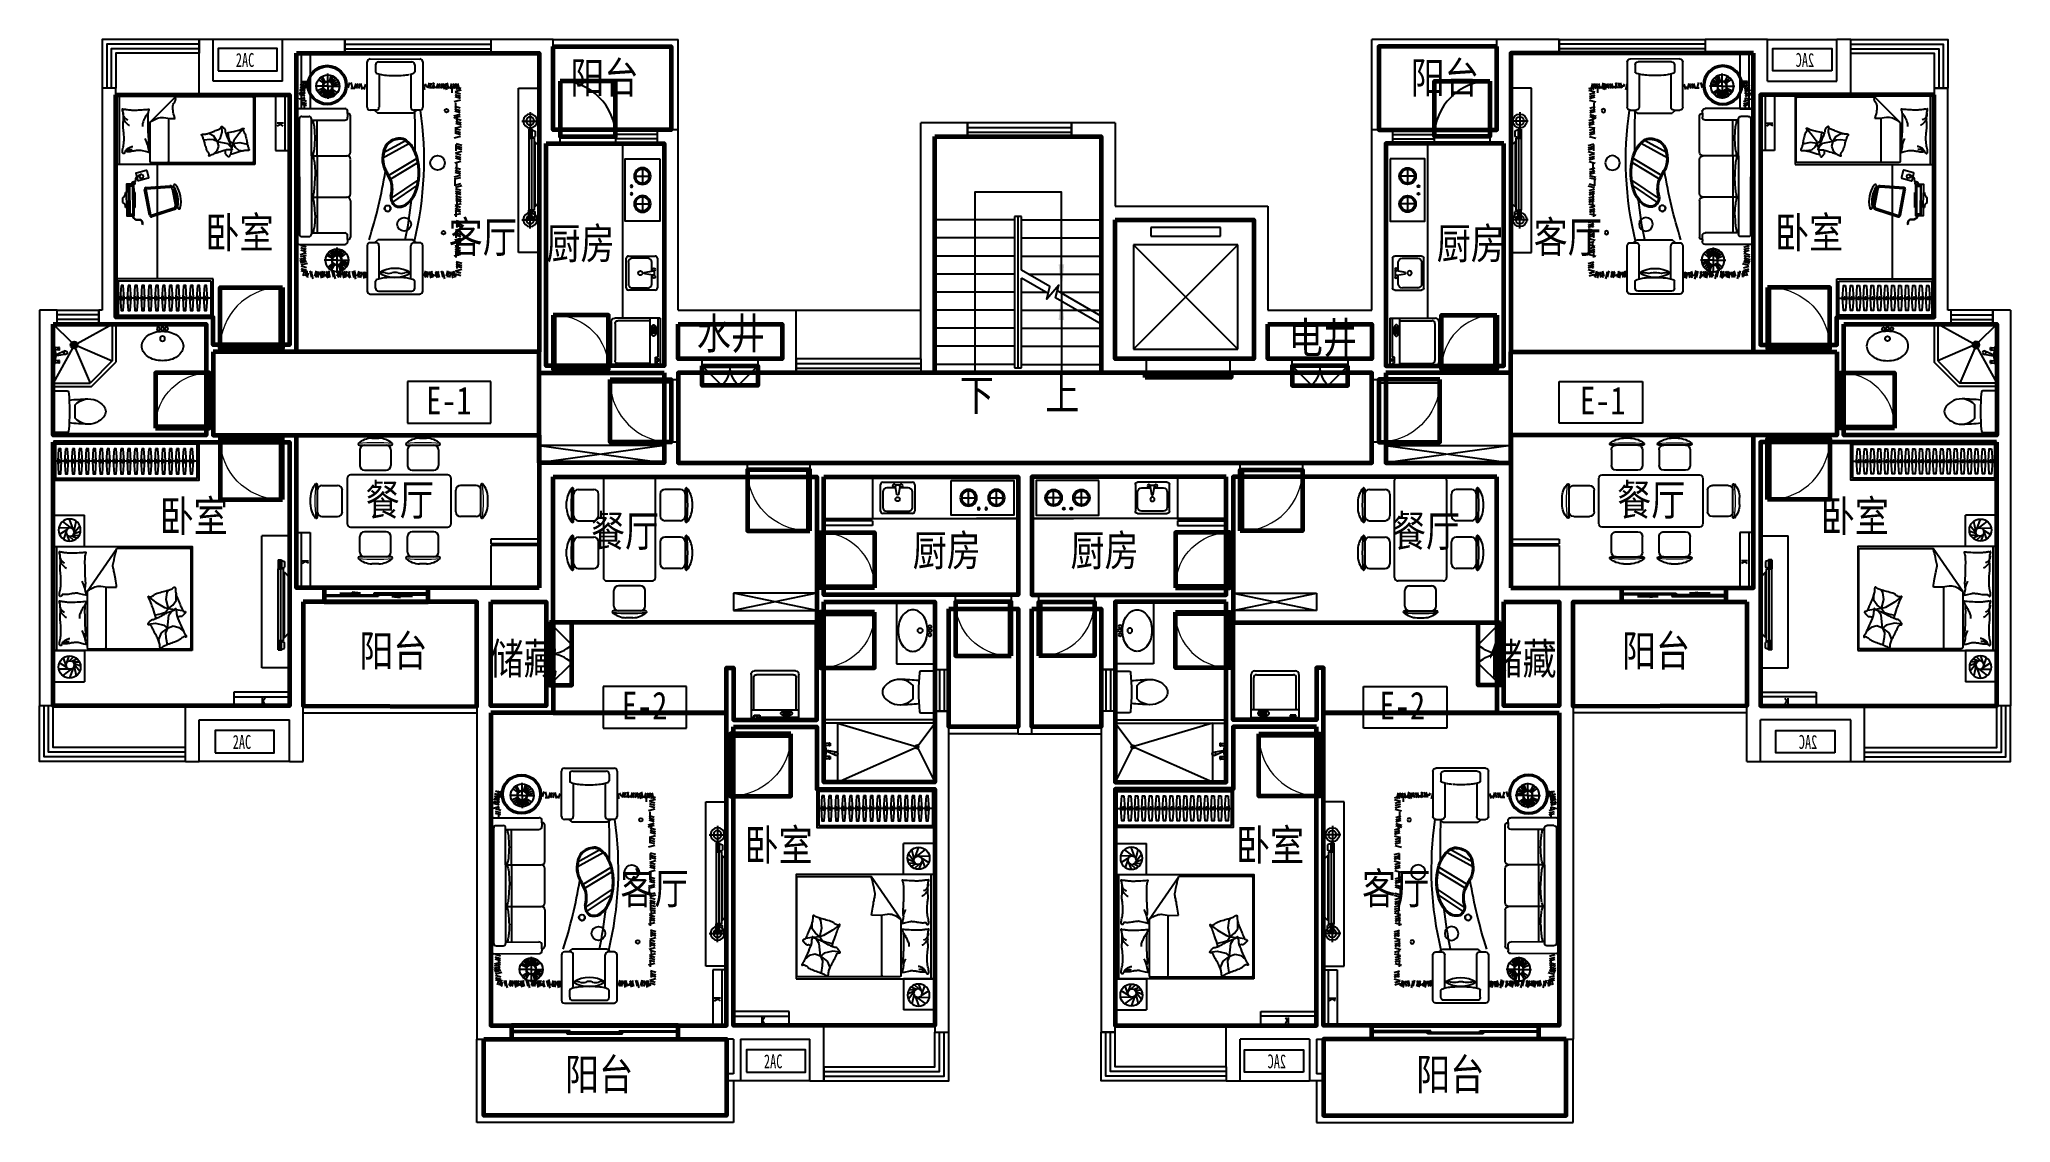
# Model space of a CAD drawing. Extents: x 1005722 to 1034128, y -625400 to -609800.
import ezdxf
from ezdxf.enums import TextEntityAlignment as Align

# ---------------------------------------------------------------- set-up
doc = ezdxf.new("R2010")
doc.units = 0
doc.header["$LTSCALE"] = 1000
doc.header["$MEASUREMENT"] = 0
doc.linetypes.add('HIDDEN', pattern=[7.5, 5, -2.5])
doc.layers.get('0').update_dxf_attribs({"linetype": 'CONTINUOUS'})
for name, color, linetype in [('BATH', 8, 'CONTINUOUS'), ('Elec(电器)', 33, 'CONTINUOUS'), ('FUR', 8, 'CONTINUOUS'), ('Furniture(家具)', 8, 'CONTINUOUS'), ('Line_Look(看线)', 215, 'CONTINUOUS'), ('STAIR', 3, 'CONTINUOUS'), ('Stair(楼梯)', 2, 'CONTINUOUS'), ('WALL', 2, 'CONTINUOUS'), ('WINDOW', 4, 'CONTINUOUS'), ('家具', 8, 'CONTINUOUS'), ('家具示意', 8, 'CONTINUOUS'), ('文字注明', 211, 'CONTINUOUS'), ('阳台露台', 141, 'CONTINUOUS')]:
    doc.layers.add(name, color=color, linetype=linetype)
for name, color, linetype, lineweight in [('GT_储藏间', 50, 'CONTINUOUS', 60), ('GT_卧室', 1, 'CONTINUOUS', 60), ('GT_卫生间', 5, 'CONTINUOUS', 60), ('GT_厨房', 4, 'CONTINUOUS', 60), ('GT_客厅', 2, 'CONTINUOUS', 60), ('GT_楼梯', 130, 'CONTINUOUS', 60), ('GT_水机房', 170, 'CONTINUOUS', 60), ('GT_玄关', 40, 'CONTINUOUS', 60), ('GT_电机房', 210, 'CONTINUOUS', 60), ('GT_电梯', 150, 'CONTINUOUS', 60), ('GT_过道', 30, 'CONTINUOUS', 60), ('GT_门', 245, 'CONTINUOUS', 60), ('GT_阳台', 6, 'CONTINUOUS', 60), ('GT_餐厅', 3, 'CONTINUOUS', 60), ('文字标注', 121, 'CONTINUOUS', 0)]:
    doc.layers.add(name, color=color, linetype=linetype, lineweight=lineweight)
doc.styles.add('-黑体', font='simhei.ttf', dxfattribs={"width": 0.8})
doc.styles.add('_ZBHZ', font='simhei.ttf', dxfattribs={"width": 0.8})
doc.styles.add('DIM_FONT', font='ZBTXT.shx', dxfattribs={"width": 0.8})

msp = doc.modelspace()

# ---------------------------------------------------------------- texts
at = {"layer": '文字标注', "style": '-黑体', "width": 0.8}
for s, rotation, p in [('阳台', 360, (1013865, -610575)), ('卧室', 360, (1008605, -612807)), ('客厅', 360, (1012110, -612871)), ('卧室', 0, (1031225, -612807)), ('厨房', 360, (1013520, -612962)), ('卧室', 360, (1007946, -616890)), ('餐厅', 360, (1028950, -616656)), ('卧室', 0, (1031883, -616890)), ('餐厅', 360, (1025703, -617105)), ('厨房', 360, (1018797, -617384)), ('阳台', 360, (1010822, -618830)), ('卧室', 360, (1016374, -621628)), ('客厅', 360, (1014584, -622253)), ('阳台', 360, (1013787, -624931))]:
    msp.add_text(s, height=450, rotation=rotation, dxfattribs=at).set_placement(p, align=Align.CENTER)
for s, p in [('阳台', (1025975, -610575)), ('客厅', (1027746, -612871)), ('厨房', (1026348, -612962)), ('水井', (1015686, -614260)), ('电井', (1024217, -614323)), ('下', (1019231, -615145)), ('上', (1020463, -615136)), ('餐厅', (1010914, -616656)), ('餐厅', (1014161, -617105)), ('厨房', (1021072, -617384)), ('阳台', (1029018, -618830)), ('卧室', (1023456, -621628)), ('客厅', (1025272, -622253)), ('阳台', (1026053, -624931))]:
    msp.add_text(s, height=450, dxfattribs=at).set_placement(p, align=Align.CENTER)
msp.add_text('储藏', height=450, rotation=360, dxfattribs=at).set_placement((1012210, -618944))
msp.add_text('储藏', height=450, dxfattribs=at).set_placement((1026603, -618944))
at = {"layer": '文字注明', "style": '-黑体', "width": 0.8}
for s, rotation, p in [('E-1', 360, (1011297, -615201)), ('E-1', 0, (1027924, -615201)), ('E-2', 360, (1014117, -619595)), ('E-2', 0, (1025037, -619595))]:
    msp.add_text(s, height=400, rotation=rotation, dxfattribs=at).set_placement(p)

# ---------------------------------------------------------------- blocks, each defined once
blk = doc.blocks.new('_ARROW')
blk.add_solid([(0, 0), (-1, 0.1), (-1, -0.1)])
blk = doc.blocks.new('A$C5B6B14AB')
at = {"layer": 'BATH'}
for p, q in [((0, 31), (0, 419)), ((31, 450), (460, 450)), ((31, 307), (31, 92)), ((220, 368), (92, 368)), ((276, 409), (215, 409)), ((235, 266), (215, 389)), ((276, 389), (256, 266)), ((399, 368), (271, 368)), ((460, 92), (460, 307)), ((491, 419), (491, 31)), ((460, 0), (31, 0)), ((92, 31), (399, 31)), ((256, 266), (235, 266))]:
    blk.add_line(p, q, dxfattribs=at)
for centre, radius in [((194, 399), 20.5), ((297, 399), 20.5), ((245, 205), 30.7)]:
    blk.add_circle(centre, radius, dxfattribs=at)
for centre, radius, start, end in [((31, 419), 30.7, 90.0014, 180.0014), ((92, 307), 61.4, 90.0014, 180.0014), ((399, 307), 61.4, 0.0014, 90.0014), ((460, 419), 30.7, 0.0014, 90.0014), ((31, 31), 30.7, 180.0014, 270.0014), ((92, 92), 61.4, 180.0014, 270.0014), ((399, 92), 61.4, 270.0014, 0.0014), ((460, 31), 30.7, 270.0014, 0.0014)]:
    blk.add_arc(centre, radius, start, end, dxfattribs=at)
at = {"layer": 'BATH', "style": 'DIM_FONT', "oblique": -180, "text_generation_flag": 4, "width": 0.8, "flags": 9}
for tag in ['YSIZE', 'XSIZE']:
    blk.add_attdef(tag, (245, 450), '', height=0.5, rotation=270.0014, dxfattribs=at)
blk = doc.blocks.new('A$C52241BEE')
for p, q in [((350, 650), (150, 650)), ((250, 750), (250, 550)), ((250, 350), (250, 150)), ((350, 250), (150, 250))]:
    blk.add_line(p, q)
blk.add_lwpolyline([(0, 900), (0, 0), (500, 0), (500, 900)], close=True)
for centre, radius in [((250, 650), 120), ((250, 650), 100), ((250, 250), 120), ((250, 250), 100), ((406, 504), 15), ((406, 396), 15)]:
    blk.add_circle(centre, radius)
blk = doc.blocks.new('餐桌2')
for p, q in [((-230, 429), (230, 429)), ((-225, 362), (-225, 136)), ((-50, 529), (50, 529)), ((225, 362), (225, 136)), ((325, 0), (-325, 0)), ((-158, 69), (158, 69)), ((-804, -637), (-804, -177)), ((-737, -182), (-512, -182)), ((-444, -564), (-444, -249)), ((-375, -50), (-375, -1450)), ((375, -1450), (375, -50)), ((444, -249), (444, -564)), ((737, -182), (512, -182)), ((804, -177), (804, -637)), ((-904, -456), (-904, -357)), ((904, -357), (904, -456)), ((-737, -632), (-512, -632)), ((737, -632), (512, -632)), ((-904, -1143), (-904, -1044)), ((-804, -1323), (-804, -863)), ((-737, -868), (-512, -868)), ((-444, -1251), (-444, -936)), ((444, -936), (444, -1251)), ((737, -868), (512, -868)), ((804, -863), (804, -1323)), ((904, -1044), (904, -1143)), ((-737, -1318), (-512, -1318)), ((737, -1318), (512, -1318)), ((-325, -1500), (325, -1500)), ((-225, -1862), (-225, -1636)), ((-158, -1569), (158, -1569)), ((225, -1862), (225, -1636)), ((-230, -1929), (230, -1929)), ((-50, -2029), (50, -2029))]:
    blk.add_line(p, q)
for centre, radius, start, end in [((-239, 445), 10, 130.7265, 202.67), ((-230, 449), 20, 202.67, 270), ((-40, 214), 316, 91.7651, 130.7265), ((-158, 362), 67.5, 90, 180), ((40, 214), 316, 49.2735, 88.2349), ((158, 362), 67.5, 0, 90), ((230, 449), 20, 270, 337.33), ((239, 445), 10, 337.33, 49.2735), ((-325, -50), 50, 90, 180), ((-158, 136), 67.5, 180, 270), ((158, 136), 67.5, 270, 0), ((325, -50), 50, 0, 90), ((-589, -367), 316, 139.2735, 178.2349), ((-820, -167), 10, 67.33, 139.2735), ((-824, -177), 20, 0, 67.33), ((-737, -249), 67.5, 90, 180), ((-512, -249), 67.5, 0, 90), ((512, -249), 67.5, 90, 180), ((737, -249), 67.5, 0, 90), ((824, -177), 20, 112.67, 180), ((820, -167), 10, 40.7265, 112.67), ((589, -367), 316, 1.7651, 40.7265), ((-589, -446), 316, 181.7651, 220.7265), ((-737, -564), 67.5, 180, 270), ((-512, -564), 67.5, 270, 0), ((512, -564), 67.5, 180, 270), ((737, -564), 67.5, 270, 0), ((589, -446), 316, 319.2735, 358.2349), ((-589, -1054), 316, 139.2735, 178.2349), ((-820, -646), 10, 220.7265, 292.67), ((-820, -854), 10, 67.33, 139.2735), ((-824, -637), 20, 292.67, 0), ((-824, -863), 20, 0, 67.33), ((824, -637), 20, 180, 247.33), ((824, -863), 20, 112.67, 180), ((820, -646), 10, 247.33, 319.2735), ((820, -854), 10, 40.7265, 112.67), ((589, -1054), 316, 1.7651, 40.7265), ((-737, -936), 67.5, 90, 180), ((-512, -936), 67.5, 0, 90), ((512, -936), 67.5, 90, 180), ((737, -936), 67.5, 0, 90), ((-589, -1133), 316, 181.7651, 220.7265), ((-820, -1333), 10, 220.7265, 292.67), ((-824, -1323), 20, 292.67, 0), ((-737, -1251), 67.5, 180, 270), ((-512, -1251), 67.5, 270, 0), ((512, -1251), 67.5, 180, 270), ((737, -1251), 67.5, 270, 0), ((824, -1323), 20, 180, 247.33), ((820, -1333), 10, 247.33, 319.2735), ((589, -1133), 316, 319.2735, 358.2349), ((-325, -1450), 50, 180, 270), ((-158, -1636), 67.5, 90, 180), ((158, -1636), 67.5, 0, 90), ((325, -1450), 50, 270, 0), ((-239, -1945), 10, 157.33, 229.2735), ((-230, -1949), 20, 90, 157.33), ((-40, -1714), 316, 229.2735, 268.2349), ((-158, -1862), 67.5, 180, 270), ((40, -1714), 316, 271.7651, 310.7265), ((158, -1862), 67.5, 270, 0), ((230, -1949), 20, 22.67, 90), ((239, -1945), 10, 310.7265, 22.67)]:
    blk.add_arc(centre, radius, start, end)
at = {"lineweight": 13}
for centre, start, end in [((0, -2249), 84.8023, 95.1977), ((1874, -407), 174.8023, 185.1977), ((-1874, -407), 354.8023, 5.1977), ((1874, -1093), 174.8023, 185.1977), ((-1874, -1093), 354.8023, 5.1977), ((0, 749), 264.8023, 275.1977)]:
    blk.add_arc(centre, 2713, start, end, dxfattribs=at)
blk = doc.blocks.new('_E10NWL')
for p, q in [((-275, 0), (275, 0)), ((-275, -482), (-275, 0)), ((275, 0), (275, -482)), ((275, -482), (-275, -482)), ((-275, -550), (-275, -499)), ((275, -499), (-275, -499)), ((275, -550), (-275, -550)), ((-257, -482), (-257, -499)), ((257, -482), (257, -499)), ((275, -499), (275, -550))]:
    blk.add_line(p, q)
at = {"style": 'DIM_FONT', "width": 0.8, "flags": 9}
for tag in ['XSIZE', 'YSIZE']:
    blk.add_attdef(tag, (0, 0), '', height=0.5, dxfattribs=at)
blk = doc.blocks.new('A$C31840BCA')
at = {"layer": 'FUR'}
for p, q in [((300, 2367), (0, 2367)), ((0, 2367), (0, 0)), ((300, 0), (300, 2367)), ((131, 2020), (131, 1771)), ((252, 1894), (8, 1894)), ((105, 1767), (60, 1750)), ((60, 1750), (60, 1669)), ((105, 1775), (105, 1645)), ((150, 1775), (105, 1775)), ((127, 1775), (127, 1645)), ((150, 1775), (150, 1645)), ((62, 1596), (0, 1531)), ((105, 1652), (60, 1669)), ((75, 1596), (62, 1596)), ((62, 1596), (62, 658)), ((75, 1645), (150, 1645)), ((75, 1645), (75, 610)), ((150, 1645), (105, 1645)), ((113, 1645), (113, 610)), ((150, 1645), (150, 610)), ((62, 658), (0, 723)), ((105, 602), (60, 585)), ((60, 504), (60, 585)), ((75, 658), (62, 658)), ((75, 610), (150, 610)), ((105, 480), (105, 610)), ((150, 610), (105, 610)), ((126, 480), (126, 610)), ((131, 346), (131, 596)), ((150, 480), (150, 610)), ((252, 473), (8, 473)), ((105, 487), (60, 504)), ((150, 480), (105, 480)), ((0, 0), (300, 0))]:
    blk.add_line(p, q, dxfattribs=at)
for centre, radius in [((130, 1894), 99.8), ((131, 1894), 58), ((130, 473), 99.8), ((131, 473), 58)]:
    blk.add_circle(centre, radius, dxfattribs=at)
blk = doc.blocks.new('1')
at = {"layer": 'Furniture(家具)'}
for p, q in [((-70939, -529275), (-70985, -529195)), ((-70902, -529338), (-70902, -529156)), ((-70880, -529269), (-70851, -529181)), ((-70866, -529275), (-70820, -529195)), ((-70336, -529641), (-70335, -528988)), ((-70293, -528945), (-69578, -528946)), ((-70216, -529031), (-70216, -529132)), ((-70174, -528988), (-69691, -528988)), ((-70165, -529163), (-70165, -529204)), ((-69705, -529163), (-69705, -529641)), ((-69649, -529031), (-69649, -529130)), ((-69535, -528988), (-69535, -529641)), ((-71227, -529426), (-71315, -529450)), ((-71233, -529415), (-71309, -529391)), ((-71233, -529450), (-71309, -529426)), ((-71233, -529479), (-71309, -529456)), ((-71227, -529338), (-71303, -529315)), ((-71227, -529373), (-71303, -529350)), ((-71227, -529403), (-71303, -529379)), ((-71221, -529338), (-71297, -529315)), ((-71221, -529362), (-71296, -529382)), ((-71209, -529300), (-71285, -529276)), ((-71239, -529271), (-71263, -529347)), ((-71204, -529271), (-71227, -529347)), ((-71192, -529368), (-71224, -529336)), ((-71216, -529298), (-71192, -529274)), ((-70902, -529338), (-71084, -529338)), ((-70969, -529368), (-71053, -529405)), ((-70961, -529295), (-71036, -529241)), ((-70961, -529381), (-71036, -529435)), ((-70951, -529284), (-71013, -529216)), ((-70951, -529392), (-71013, -529460)), ((-70939, -529401), (-70985, -529481)), ((-70969, -529327), (-70973, -529322)), ((-70925, -529407), (-70953, -529495)), ((-70910, -529410), (-70920, -529502)), ((-70902, -529338), (-70902, -529520)), ((-70902, -529338), (-70721, -529338)), ((-70895, -529410), (-70885, -529502)), ((-70886, -529409), (-70891, -529404)), ((-70880, -529407), (-70851, -529495)), ((-70866, -529401), (-70820, -529481)), ((-70854, -529284), (-70792, -529216)), ((-70854, -529392), (-70792, -529460)), ((-70844, -529295), (-70769, -529241)), ((-70844, -529381), (-70769, -529435)), ((-70836, -529308), (-70752, -529271)), ((-70831, -529323), (-70741, -529304)), ((-70592, -529283), (-70615, -529359)), ((-70573, -529367, 686), (-70512, -529367, 686)), ((-70543, -529373), (-70566, -529285)), ((-70519, -529373), (-70496, -529297)), ((-70490, -529373), (-70466, -529297)), ((-70455, -529373), (-70431, -529297)), ((-70428, -529354, 686), (-70367, -529354, 686)), ((-70402, -529385), (-70425, -529297)), ((-70378, -529385), (-70355, -529309)), ((-70165, -529204), (-70165, -529641)), ((-69534, -529300), (-69510, -529389)), ((-69506, -529326), (-69480, -529306)), ((-69497, -529337, 686), (-69437, -529337, 686)), ((-69460, -529367), (-69436, -529291)), ((-69440, -529354, 686), (-69379, -529354, 686)), ((-69430, -529367), (-69407, -529291)), ((-69395, -529367), (-69371, -529291)), ((-69361, -529373), (-69384, -529285)), ((-69352, -529350, 686), (-69292, -529350, 686)), ((-69337, -529373), (-69314, -529297)), ((-69308, -529373), (-69284, -529297)), ((-69273, -529373), (-69249, -529297)), ((-69272, -529350, 686), (-69211, -529350, 686)), ((-69220, -529385), (-69243, -529297)), ((-69224, -529350, 686), (-69164, -529350, 686)), ((-69215, -529300), (-69192, -529389)), ((-69186, -529289), (-69162, -529377)), ((-69177, -529354, 686), (-69116, -529354, 686)), ((-69121, -529300), (-69144, -529377)), ((-69086, -529300), (-69109, -529377)), ((-69109, -529432, 1371), (-69109, -529339, 1371)), ((-69056, -529300), (-69080, -529377)), ((-68980, -529397), (-69068, -529420)), ((-68992, -529450), (-69068, -529426)), ((-68992, -529485), (-69068, -529462)), ((-69062, -529300), (-69039, -529389)), ((-68980, -529373), (-69057, -529350)), ((-69033, -529300), (-69009, -529389)), ((-71356, -529701), (-71356, -531575)), ((-71233, -529503), (-71321, -529526)), ((-71313, -529659), (-70659, -529659)), ((-71209, -529556), (-71285, -529532)), ((-71209, -529591), (-71285, -529568)), ((-71209, -529620), (-71285, -529597)), ((-70617, -529732), (-70617, -529702)), ((-70617, -529728), (-70617, -529785)), ((-70617, -529731), (-70610, -529731)), ((-70577, -529905), (-70576, -529765)), ((-70208, -529684), (-70293, -529684)), ((-70230, -529684), (-70180, -529725)), ((-70136, -529725), (-70180, -529725)), ((-70165, -529615), (-70165, -529641)), ((-69677, -529725), (-70136, -529725)), ((-69626, -529683), (-69677, -529725)), ((-69578, -529684), (-69663, -529684)), ((-68998, -529744), (-69086, -529768)), ((-68992, -529538), (-69080, -529562)), ((-68998, -529656), (-69074, -529632)), ((-68998, -529691), (-69074, -529668)), ((-68998, -529720), (-69074, -529697)), ((-68992, -529515), (-69068, -529491)), ((-69059, -529669, 1371), (-69059, -529576, 1371)), ((-69040, -529840, 1371), (-69040, -529747, 1371)), ((-71314, -529807), (-71313, -531470)), ((-71279, -529773), (-71174, -529773)), ((-71140, -530340), (-71140, -529807)), ((-71140, -529827), (-70660, -529827)), ((-71055, -530052), (-71055, -529827)), ((-70577, -530288), (-70577, -529793)), ((-68998, -529773), (-69086, -529797)), ((-68980, -529921), (-69068, -529944)), ((-68992, -529973), (-69068, -529950)), ((-68992, -530009), (-69068, -529985)), ((-68992, -530038), (-69068, -530015)), ((-69059, -530021, 1371), (-69059, -529929, 1371)), ((-68980, -529832), (-69057, -529809)), ((-68980, -529868), (-69057, -529844)), ((-68980, -529897), (-69057, -529873)), ((-71055, -530340), (-71055, -530052)), ((-70119, -530374), (-69724, -530156)), ((-70110, -530299), (-69775, -530113)), ((-68992, -530062), (-69080, -530085)), ((-68974, -530279), (-69062, -530303)), ((-68986, -530332), (-69062, -530309)), ((-69053, -530267, 1371), (-69053, -530175, 1371)), ((-68974, -530191), (-69051, -530168)), ((-68974, -530226), (-69051, -530203)), ((-68974, -530256), (-69051, -530232)), ((-71140, -530339), (-71140, -531470)), ((-71140, -530339), (-71033, -530339)), ((-71140, -530340), (-70760, -530339)), ((-71055, -530339), (-71055, -531450)), ((-70760, -530339), (-70628, -530339)), ((-70577, -530886), (-70577, -530391)), ((-70038, -530627), (-69608, -530369)), ((-70011, -530681), (-69595, -530431)), ((-68986, -530421), (-69074, -530444)), ((-68992, -530538), (-69068, -530515)), ((-68992, -530574), (-69068, -530550)), ((-68992, -530603), (-69068, -530579)), ((-68986, -530368), (-69062, -530344)), ((-68986, -530397), (-69062, -530373)), ((-69046, -530546, 1371), (-69046, -530453, 1371)), ((-69999, -530959), (-69587, -530680)), ((-69980, -531017), (-69600, -530759)), ((-68992, -530626), (-69080, -530650)), ((-68992, -530656), (-69080, -530679)), ((-68986, -530744), (-69074, -530768)), ((-69066, -530772, 1371), (-69066, -530680, 1371)), ((-68974, -530774), (-69062, -530797)), ((-68986, -530838), (-69062, -530815)), ((-68986, -530874), (-69062, -530850)), ((-68986, -530903), (-69062, -530879)), ((-69046, -530988, 1371), (-69046, -530896, 1371)), ((-71140, -530937), (-70760, -530937)), ((-70760, -530937), (-70628, -530937)), ((-70577, -530988), (-70576, -531511)), ((-68992, -531174), (-69080, -531197)), ((-68980, -531032), (-69068, -531056)), ((-68992, -531085), (-69068, -531062)), ((-68992, -531121), (-69068, -531097)), ((-68992, -531150), (-69068, -531126)), ((-68980, -530944), (-69057, -530921)), ((-68980, -530979), (-69057, -530956)), ((-68980, -531009), (-69057, -530985)), ((-69052, -531219, 1371), (-69052, -531127, 1371)), ((-69037, -531090, 1371), (-69037, -530997, 1371)), ((-71140, -531450), (-70660, -531449)), ((-68974, -531391), (-69062, -531415)), ((-68986, -531444), (-69062, -531421)), ((-68986, -531479), (-69062, -531456)), ((-68974, -531303), (-69051, -531279)), ((-68974, -531338), (-69051, -531315)), ((-68974, -531368), (-69051, -531344)), ((-69051, -531524, 686), (-69051, -531431, 686)), ((-69037, -531373, 1371), (-69037, -531281, 1371)), ((-71313, -531618), (-70659, -531617)), ((-71215, -531744), (-71303, -531768)), ((-71215, -531656), (-71291, -531632)), ((-71215, -531691), (-71291, -531668)), ((-71215, -531721), (-71291, -531697)), ((-71279, -531504), (-71174, -531504)), ((-70831, -531803), (-70905, -531749)), ((-70821, -531791), (-70882, -531723)), ((-70808, -531782), (-70854, -531703)), ((-70794, -531776), (-70823, -531689)), ((-70779, -531773), (-70789, -531682)), ((-70772, -531662), (-70772, -532027)), ((-70764, -531773), (-70755, -531682)), ((-70749, -531776), (-70721, -531689)), ((-70735, -531782), (-70690, -531703)), ((-70723, -531791), (-70662, -531723)), ((-70713, -531803), (-70639, -531749)), ((-70617, -531548), (-70617, -531492)), ((-70617, -531544), (-70617, -531575)), ((-70617, -531545), (-70610, -531545)), ((-70336, -531635), (-70335, -532289)), ((-70208, -531593), (-70293, -531593)), ((-70230, -531593), (-70180, -531551)), ((-69677, -531551), (-70180, -531551)), ((-70165, -532114), (-70165, -531635)), ((-69705, -532114), (-69705, -531635)), ((-69626, -531593), (-69677, -531551)), ((-69578, -531593), (-69663, -531593)), ((-69535, -532288), (-69535, -531635)), ((-68986, -531532), (-69074, -531556)), ((-68980, -531620), (-69068, -531643)), ((-68992, -531673), (-69068, -531649)), ((-68992, -531708), (-69068, -531684)), ((-68992, -531737), (-69068, -531714)), ((-68986, -531509), (-69062, -531485)), ((-68980, -531596), (-69057, -531573)), ((-69052, -531807, 1371), (-69052, -531714, 1371)), ((-69037, -531677, 1371), (-69037, -531585, 1371)), ((-71218, -531808), (-71306, -531832)), ((-71218, -531837), (-71306, -531861)), ((-71215, -531774), (-71303, -531797)), ((-71209, -531862), (-71297, -531885)), ((-71197, -531891), (-71285, -531915)), ((-71209, -531956), (-71285, -531932)), ((-71209, -531991), (-71285, -531968)), ((-71209, -532021), (-71285, -531997)), ((-71239, -531992), (-71263, -532068)), ((-71237, -531869), (-71237, -531779)), ((-71204, -531998), (-71228, -532075)), ((-71204, -531992), (-71227, -532068)), ((-71217, -532004), (-71194, -532092)), ((-71186, -532030), (-71198, -532068)), ((-71164, -531998), (-71140, -532086)), ((-71141, -532022), (-71117, -532110)), ((-71070, -531998), (-71093, -532075)), ((-71056, -532016), (-71079, -532092)), ((-71026, -532016), (-71050, -532092)), ((-71017, -532016), (-70993, -532104)), ((-70979, -532004), (-71003, -532080)), ((-70988, -532004), (-70964, -532092)), ((-70950, -532004), (-70973, -532080)), ((-70899, -532102), (-70961, -532040)), ((-70772, -531845), (-70954, -531845)), ((-70911, -532003), (-70935, -532080)), ((-70924, -532009), (-70901, -532098)), ((-70838, -531816), (-70922, -531778)), ((-70885, -531998), (-70908, -532075)), ((-70831, -531888), (-70905, -531942)), ((-70898, -532004), (-70874, -532092)), ((-70821, -531899), (-70882, -531968)), ((-70808, -531908), (-70854, -531988)), ((-70844, -531998), (-70821, -532086)), ((-70821, -532022), (-70798, -532110)), ((-70750, -531998), (-70774, -532075)), ((-70772, -531845), (-70590, -531845)), ((-70736, -532016), (-70760, -532092)), ((-70749, -531915), (-70721, -532002)), ((-70735, -531908), (-70690, -531988)), ((-70707, -532016), (-70730, -532092)), ((-70723, -531899), (-70662, -531968)), ((-70713, -531888), (-70639, -531942)), ((-70705, -531875), (-70621, -531912)), ((-70701, -531860), (-70611, -531880)), ((-70698, -532016), (-70674, -532104)), ((-70660, -532004), (-70683, -532080)), ((-70668, -532004), (-70645, -532092)), ((-70631, -532004), (-70654, -532080)), ((-70580, -532102), (-70642, -532040)), ((-70592, -532003), (-70615, -532080)), ((-70605, -532009), (-70581, -532098)), ((-70551, -532003), (-70528, -532092)), ((-70528, -532027), (-70505, -532115)), ((-70522, -531992), (-70499, -532080)), ((-70457, -532003), (-70481, -532080)), ((-70444, -532021), (-70467, -532098)), ((-70414, -532021), (-70438, -532098)), ((-70405, -532021), (-70381, -532109)), ((-70367, -532009), (-70391, -532086)), ((-70375, -532009), (-70352, -532098)), ((-70338, -532009), (-70361, -532086)), ((-69495, -531998), (-69519, -532075)), ((-69481, -532016), (-69505, -532092)), ((-69452, -532016), (-69475, -532092)), ((-69442, -532016), (-69419, -532104)), ((-69405, -532004), (-69428, -532080)), ((-69413, -532004), (-69389, -532092)), ((-69337, -532003), (-69360, -532080)), ((-69350, -532009), (-69326, -532098)), ((-69323, -532004), (-69300, -532092)), ((-69270, -531998), (-69246, -532086)), ((-69247, -532022), (-69223, -532110)), ((-69176, -531998), (-69199, -532075)), ((-69162, -532016), (-69185, -532092)), ((-69132, -532016), (-69156, -532092)), ((-69123, -532016), (-69099, -532104)), ((-69085, -532004), (-69109, -532080)), ((-69094, -532004), (-69070, -532092)), ((-68992, -531761), (-69080, -531784)), ((-68974, -531979), (-69062, -532002)), ((-68986, -532031), (-69062, -532008)), ((-68974, -531890), (-69051, -531867)), ((-68974, -531926), (-69051, -531902)), ((-68974, -531955), (-69051, -531931)), ((-69037, -531961, 1371), (-69037, -531868, 1371)), ((-70962, -532043), (-70953, -532080)), ((-70643, -532043), (-70633, -532080)), ((-70216, -532246), (-70216, -532144)), ((-70174, -532289), (-69691, -532288)), ((-69649, -532246), (-69649, -532147)), ((-69388, -532043), (-69378, -532080)), ((-69068, -532043), (-69059, -532080)), ((-68986, -532067), (-69062, -532043)), ((-70293, -532331), (-69578, -532331))]:
    blk.add_line(p, q, dxfattribs=at)
for points in [[(-71237, -529413), (-71237, -529333)], [(-71237, -529449), (-71237, -529429)], [(-71237, -529547), (-71237, -529504)], [(-71237, -529651), (-71237, -529583)], [(-71237, -531750), (-71237, -531685)], [(-71192, -532020), (-71211, -532020)], [(-71125, -532020), (-71158, -532020)], [(-71028, -532020), (-71057, -532020)], [(-70983, -532020), (-71016, -532020)], [(-70984, -532020), (-71014, -532020)], [(-70899, -532025), (-70918, -532025)], [(-70873, -532020), (-70891, -532020)], [(-70806, -532020), (-70838, -532020)], [(-70708, -532020), (-70738, -532020)], [(-70664, -532020), (-70696, -532020)], [(-70665, -532020), (-70695, -532020)], [(-70580, -532025), (-70599, -532025)], [(-70513, -532025), (-70546, -532025)], [(-70415, -532025), (-70445, -532025)], [(-70371, -532025), (-70404, -532025)], [(-70372, -532025), (-70402, -532025)], [(-69453, -532020), (-69482, -532020)], [(-69409, -532020), (-69441, -532020)], [(-69410, -532020), (-69440, -532020)], [(-69325, -532025), (-69343, -532025)], [(-69298, -532020), (-69317, -532020)], [(-69231, -532020), (-69264, -532020)], [(-69134, -532020), (-69163, -532020)], [(-69089, -532020), (-69122, -532020)], [(-69090, -532020), (-69120, -532020)], [(-69005, -532025), (-69024, -532025)]]:
    blk.add_lwpolyline(points, dxfattribs=at)
for points in [[(-71087, -530083, 0.02107), (-71092, -529965, 0.029233), (-71104, -529880, 0.045778), (-71120, -529827, 0.201615)], [(-71121, -530341, 0.047423), (-71104, -530286, 0.029233), (-71092, -530201, 0.02107), (-71087, -530083, 0.02107)], [(-71120, -530340, 0.00246), (-71121, -530337)], [(-71121, -530338, -0.047423), (-71104, -530393, -0.029233), (-71092, -530478, -0.017749), (-71086, -530638, -0.02107)], [(-71087, -531194, -0.02107), (-71092, -531312, -0.029233), (-71104, -531396, -0.045778), (-71120, -531450, -0.201615)]]:
    blk.add_lwpolyline(points, format="xyb", dxfattribs=at)
for centre, radius in [((-70912, -529321), 284), ((-70912, -529321), 265), ((-70902, -529338), 165), ((-70902, -529338), 72.8), ((-70902, -529338), 67.2), ((-69192, -529690), 26), ((-69322, -530443), 105), ((-70041, -531097), 43.3), ((-69803, -531327), 98.8), ((-69236, -531448), 26), ((-70772, -531845), 165), ((-70772, -531845), 72.8), ((-70772, -531845), 67.2)]:
    blk.add_circle(centre, radius, dxfattribs=at)
for centre, radius, start, end in [((-70293, -528988), 42.5, 89.9772, 179.9772), ((-70174, -529031), 42.5, 89.9772, 179.9772), ((-70199, -529132), 17, 179.9772, 246.2626), ((-70076, -528851), 325, 246.2626, 259.4626), ((-69991, -528398), 785, 259.4626, 260.1637), ((-69986, -528399), 785, 259.5083, 265.6266), ((-69935, -527666), 1519, 265.581, 269.9772), ((-69935, -527666), 1519, 269.9772, 274.3734), ((-69874, -528398), 785, 274.419, 280.5374), ((-69795, -528851), 325, 282.7265, 294.8183), ((-69691, -529031), 42.5, 359.9772, 89.9772), ((-69666, -529130), 17, 294.8183, 359.9772), ((-69578, -528988), 42.5, 359.9772, 89.9772), ((-71313, -529702), 42.9, 90.2118, 181.5543), ((-70659, -529702), 42.5, 359.9772, 89.9772), ((-70610, -529765), 34, 359.9772, 89.9772), ((-70293, -529641), 42.5, 179.9772, 269.9772), ((-70208, -529641), 42.5, 269.9772, 359.9772), ((-69663, -529641), 42.5, 179.9772, 269.9772), ((-74516, -530399), 5001, 346.4601, 8.2361), ((-77390, -530064), 7748, 358.4846, 2.6654), ((-69578, -529641), 42.5, 269.9772, 359.9772), ((-71279, -529808), 35.2, 90.762, 182.1128), ((-71174, -529807), 34, 359.9772, 89.9772), ((-70660, -529785), 42.5, 269.9772, 359.9772), ((-70628, -530288), 51, 269.9772, 359.9772), ((-69656, -530387), 462, 169.6711, 179.7035), ((-69874, -530326), 238, 112.8218, 174.6616), ((-69656, -530387), 447, 167.9894, 179.717), ((-69875, -530323), 220, 115.1461, 172.2579), ((-69847, -530412), 312, 94.2656, 112.949), ((-69847, -530412), 328, 94.1606, 111.3527), ((-69871, -530259), 175, 54.5394, 90), ((-69871, -530259), 159, 54.5394, 89.7981), ((-69980, -530413), 348, 30.1802, 54.5394), ((-69980, -530413), 364, 30.1802, 54.5394), ((-70156, -530515), 551, 13.5438, 30.1802), ((-70156, -530515), 567, 13.5438, 30.1802), ((-70628, -530391), 51, 0.0228, 90.0228), ((-77073, -529406), 7096, 342.4045, 350.6249), ((-69771, -530391), 348, 178.9292, 205.3173), ((-69771, -530391), 332, 178.911, 205.2036), ((-71530, -531381), 1672, 23.4078, 30.2238), ((-71530, -531381), 1688, 23.368, 30.2008), ((-70434, -530582), 837, 0, 13.5438), ((-70434, -530582), 837, 346.4562, 0), ((-70434, -530582), 853, 0, 13.5438), ((-70434, -530582), 853, 346.4562, 0), ((-71404, -530822), 306, 337.5906, 348.451), ((-71820, -530737), 730, 348.451, 355.1489), ((-73351, -530625), 2265, 355.6079, 359.6752), ((-70628, -530886), 51, 269.9772, 359.9772), ((-70363, -530813), 379, 343.0568, 14.739), ((-70363, -530813), 395, 343.2926, 14.9117), ((-70156, -530649), 551, 329.8198, 346.4562), ((-70156, -530649), 567, 329.8198, 346.4562), ((-71404, -531052), 306, 11.549, 22.4094), ((-71404, -530823), 306, 337.6363, 338.2001), ((-71820, -531137), 730, 4.8511, 11.549), ((-72491, -531194), 1404, 0.0228, 4.8511), ((-70628, -530988), 51, 0.0228, 90.0228), ((-70041, -531097), 43.3, 153.5911, 30.5804), ((-69841, -530939), 159, 174.5527, 218.737), ((-69841, -530939), 144, 175.1564, 218.8448), ((-69882, -530976), 104, 216.7801, 276.0749), ((-69882, -530976), 88.8, 216.6107, 276.6001), ((-69871, -530905), 159, 269.6966, 305.4606), ((-69871, -530905), 175, 270, 305.4606), ((-77390, -530064), 7748, 348.9337, 353.2158), ((-69980, -530751), 348, 305.4606, 329.8198), ((-69980, -530751), 364, 305.4606, 329.8198), ((-71279, -531469), 35.2, 177.8872, 269.238), ((-71174, -531470), 34, 270.0228, 0.0228), ((-70660, -531492), 42.5, 0.0228, 90.0228), ((-71313, -531575), 42.5, 180.0228, 270.0228), ((-70659, -531575), 42.5, 270.0228, 0.0228), ((-70610, -531511), 34, 270.0228, 0.0228), ((-70293, -531635), 42.5, 90.0228, 180.0228), ((-70208, -531635), 42.5, 0.0228, 90.0228), ((-69663, -531635), 42.5, 90.0228, 180.0228), ((-69578, -531635), 42.5, 0.0228, 90.0228), ((-73908, -530952), 2912, 338.8365, 338.8713), ((-69935, -532395), 434, 58.3297, 121.888), ((-70118, -532171), 151, 72.5078, 107.7098), ((-69936, -531657), 434, 238.3297, 301.888), ((-70027, -531882), 151, 252.5078, 287.7098), ((-69935, -532170), 151, 72.5078, 107.7098), ((-69844, -531882), 151, 252.5078, 287.7098), ((-69752, -532170), 151, 72.5078, 107.7098), ((-70293, -532289), 42.5, 180.0228, 270.0228), ((-70199, -532144), 17, 113.7374, 180.0228), ((-70174, -532246), 42.5, 180.0228, 270.0228), ((-70076, -532426), 325, 100.5374, 113.7374), ((-69991, -532878), 785, 94.419, 100.5374), ((-69935, -533610), 1519, 90.0228, 94.419), ((-69935, -533610), 1519, 85.6266, 90.0228), ((-69879, -532878), 785, 79.5083, 85.6266), ((-69795, -532426), 325, 65.1817, 79.5083), ((-69691, -532246), 42.5, 270.0228, 0.0228), ((-69666, -532147), 17, 0.0228, 65.1817), ((-69578, -532288), 42.5, 270.0228, 0.0228)]:
    blk.add_arc(centre, radius, start, end, dxfattribs=at)
blk = doc.blocks.new('TP6')
blk.add_lwpolyline([(20, -300), (201, -300, 0.388903), (221, -282, 0.043619), (221, 282, 0.388903), (201, 300), (20, 300, 0.414214), (0, 280), (0, -280, 0.414214), (20, -300, 0.414214)], format="xyb")
blk.add_lwpolyline([(623, 157, 0.325454), (314, 96), (314, -96, 0.325454), (623, -157, 0.11195), (728, -76, 0.35994), (728, 76, 0.11195)], format="xyb", close=True)
for centre, start, end in [((822, -7004), 92.6182, 94.7269), ((822, 7004), 265.2731, 267.3818)]:
    blk.add_arc(centre, 7194, start, end)
blk = doc.blocks.new('_E12QMA')
for centre, radius in [((-57, -42), 22.1), ((0, -182), 35.3), ((0, -38), 22.1), ((62, -42), 22.1)]:
    blk.add_circle(centre, radius)
for centre, radius, start, end in [((-148, -288), 152, 149.5902, 180), ((-77, -329), 235, 125.2119, 149.5902), ((-31, -396), 316, 106.2949, 125.2119), ((0, -500), 424, 90, 106.2949), ((0, -500), 424, 73.7051, 90), ((31, -396), 316, 54.7881, 73.7051), ((77, -329), 235, 30.4098, 54.7881), ((148, -288), 152, 360, 390.4098), ((-148, -288), 152, 180, 210.4098), ((-77, -246), 235, 210.4098, 234.7881), ((-31, -180), 316, 234.7881, 253.7051), ((0, -75), 424, 253.7051, 270), ((0, -75), 424, 270, 286.2949), ((31, -180), 316, 286.2949, 305.2119), ((77, -246), 235, 305.2119, 329.5902), ((148, -288), 152, 329.5902, 360)]:
    blk.add_arc(centre, radius, start, end)
at = {"style": 'DIM_FONT', "width": 0.8, "flags": 9}
for tag in ['XSIZE', 'YSIZE']:
    blk.add_attdef(tag, (0, 0), '', height=0.5, dxfattribs=at)
blk = doc.blocks.new('A$C67170A1A')
for p, q in [((0, 2200), (0, 300)), ((1, 2200), (400, 2200)), ((400, 2200), (400, 300)), ((73, 1761), (11, 1697)), ((116, 1933), (71, 1915)), ((71, 1915), (71, 1834)), ((116, 1817), (71, 1834)), ((73, 1761), (73, 823)), ((86, 1761), (73, 1761)), ((86, 1810), (86, 775)), ((86, 1810), (161, 1810)), ((161, 1940), (116, 1940)), ((116, 1940), (116, 1810)), ((161, 1810), (116, 1810)), ((123, 1810), (123, 775)), ((137, 1940), (137, 1810)), ((161, 1940), (161, 1810)), ((161, 1810), (161, 775)), ((11, 1697), (11, 888)), ((73, 823), (11, 888)), ((116, 768), (71, 750)), ((71, 669), (71, 750)), ((116, 652), (71, 669)), ((86, 823), (73, 823)), ((86, 775), (161, 775)), ((161, 775), (116, 775)), ((116, 645), (116, 775)), ((161, 645), (116, 645)), ((137, 645), (137, 775)), ((161, 645), (161, 775)), ((0, 300), (400, 300))]:
    blk.add_line(p, q)
blk = doc.blocks.new('A$C718D6682')
at = {"linetype": 'Continuous'}
for p, q in [((0, 1), (0, 656)), ((50, 706), (640, 706)), ((690, 656), (690, 1)), ((690, 145), (0, 145))]:
    blk.add_line(p, q, dxfattribs=at)
for p, q in [((38, 145), (38, 611)), ((78, 651), (612, 651)), ((652, 145), (652, 611)), ((0, 36), (564, 36)), ((0, 1), (690, 1)), ((130, 89), (130, 99)), ((147, 113), (147, 97)), ((212, 113), (147, 113)), ((147, 97), (212, 97)), ((212, 97), (212, 113)), ((222, 87), (222, 99)), ((647, 66), (564, 66)), ((564, 66), (564, 35)), ((647, 35), (647, 66)), ((647, 36), (690, 36))]:
    blk.add_line(p, q)
blk.add_lwpolyline([(262, 95, 0.185158), (257, 108, 0.102042), (237, 122, 0.060862), (212, 130, 0.047173), (179, 133, 0.047173), (145, 130, 0.060862), (120, 122, 0.102042), (100, 108, 0.185158), (95, 95, 0.185158), (100, 82, 0.102042), (120, 68, 0.060862), (145, 60, 0.047173), (179, 57, 0.047173), (212, 60, 0.060862), (237, 68, 0.102042), (257, 82, 0.185158)], format="xyb", close=True)
for points in [[(147, 108, 0.008736), (144, 107, 0.076276), (132, 102, 0.259034), (130, 99, 0.259034)], [(130, 99, 0.259034), (132, 96, 0.076276), (144, 91, 0.036515), (157, 88, 0.026615), (176, 87, 0.026615), (195, 88, 0.036515), (208, 91, 0.076276), (220, 96, 0.259034), (222, 99, 0.259034), (220, 102, 0.056762), (212, 106, 0.036515)], [(130, 89, 0.259034), (132, 85, 0.076276), (144, 80, 0.036515), (157, 78, 0.026615), (176, 77, 0.026615), (195, 78, 0.036515), (208, 80, 0.076276), (220, 85, 0.259034), (222, 89, 0.078462), (222, 90, 0.056762)]]:
    blk.add_lwpolyline(points, format="xyb")
blk.add_circle((604, 35), 17.5)
for centre, start, end in [((50, 656), 90, 180), ((640, 656), 360, 90)]:
    blk.add_arc(centre, 50, start, end, dxfattribs=at)
for centre, start, end in [((78, 611), 90, 180), ((612, 611), 360, 90)]:
    blk.add_arc(centre, 40, start, end)
at = {"width": 0.8, "flags": 9}
for tag in ['YSIZE', 'XSIZE']:
    blk.add_attdef(tag, (345, 1), '', height=0.5, rotation=180, dxfattribs=at)
blk = doc.blocks.new('M_C54TQD')
for p, q in [((0, -52), (1500, -52)), ((26, -509), (26, -1968)), ((853, -489), (46, -489)), ((853, -489), (1472, -916)), ((46, -761), (915, -761)), ((1472, -1968), (1472, -916)), ((381, -1368), (395, -1471)), ((778, -1368), (698, -1472)), ((90, -1638), (87, -1645)), ((188, -1621), (90, -1638)), ((161, -1514), (137, -1518)), ((255, -1552), (161, -1514)), ((257, -1618), (188, -1621)), ((324, -1645), (255, -1552)), ((324, -1645), (257, -1618)), ((369, -1593), (324, -1645)), ((324, -1645), (510, -1664)), ((324, -1645), (355, -1728)), ((395, -1471), (369, -1593)), ((528, -1559), (509, -1470)), ((510, -1664), (560, -1700)), ((548, -1617), (528, -1559)), ((605, -1658), (548, -1617)), ((560, -1700), (572, -1709)), ((605, -1658), (594, -1752)), ((623, -1603), (605, -1658)), ((605, -1658), (734, -1626)), ((605, -1658), (655, -1721)), ((698, -1472), (623, -1603)), ((734, -1626), (837, -1640)), ((837, -1640), (873, -1660)), ((46, -1988), (1452, -1988)), ((335, -1810), (281, -1873)), ((355, -1728), (335, -1810)), ((592, -1767), (580, -1861)), ((655, -1721), (720, -1769)), ((720, -1769), (813, -1769))]:
    blk.add_line(p, q)
blk.add_lwpolyline([(0, -2000), (0, 0), (1500, 0), (1500, -2000)], close=True)
for points in [[(101, -127, -0.263368), (73, -108, -0.494818), (82, -89, -0.049225), (100, -88, -0.036831), (124, -89, -0.031893), (161, -97, 0.035782), (195, -104, 0.032941), (285, -110, 0.026564), (396, -104, 0.017905), (434, -99, -0.033397), (454, -97, -0.03204), (491, -97, 0.018442), (555, -101, 0.010837), (620, -100, 0.014624), (668, -97, 0.111249), (691, -89, -0.153708), (708, -86, -0.076444), (715, -87, -0.215512), (717, -89, -0.585858), (714, -92, 0.363489), (709, -95, 0.191716), (709, -106, -0.129675), (711, -123, -0.01735), (708, -140, 0.019326), (706, -155, 0.018818), (699, -223, 0.021828), (698, -283, 0.006204), (700, -316, 0.001963), (706, -423, 0.028341), (710, -459, -0.117014), (709, -468, -0.36606), (708, -469, -0.03973), (694, -466, -0.048309), (681, -461, 0.062981), (670, -457, 0.04058), (647, -454, 0.014345), (580, -451, 0.005484), (454, -452, 0.007153), (358, -455, 0.008762), (316, -458, -0.008153), (270, -461, -0.06251), (213, -456, 0.078669), (167, -454, 0.047825), (145, -459, -0.034494), (114, -466, -0.023571), (89, -469, -0.510228), (88, -468), (95, -438), (116, -356, 0.073041), (118, -336, 0.023305), (112, -275, 0.018299), (108, -252, -0.01097), (101, -214, -0.042281), (98, -180, -0.027201), (101, -126)], [(99, -143, -0.05369), (114, -156, -0.070312), (122, -168, -0.015448), (125, -177, -0.013244), (129, -187, -0.082127), (132, -205, -0.064164), (129, -228)], [(101, -127, -0.077379), (136, -152, -0.077379), (161, -187, -0.047525), (171, -211, -0.047525), (176, -238)], [(575, -101, 0.027842), (551, -111, 0.048685), (539, -119, 0.023666), (511, -144, 0.031223), (492, -164, 0.046801), (486, -172, 0.023191), (478, -189)], [(657, -95, 0.088153), (622, -98, 0.088153), (591, -114, 0.077547), (569, -135, 0.077547), (555, -162)], [(810, -127, -0.263368), (782, -108, -0.494818), (791, -89, -0.049225), (809, -88, -0.036831), (833, -89, -0.031893), (871, -97, 0.035782), (905, -104, 0.032941), (994, -110, 0.026564), (1106, -104, 0.017905), (1143, -99, -0.033397), (1163, -97, -0.03204), (1200, -97, 0.018442), (1265, -101, 0.010837), (1329, -100, 0.014624), (1377, -97, 0.111249), (1400, -89, -0.153708), (1417, -86, -0.076444), (1424, -87, -0.215512), (1426, -89, -0.585858), (1423, -92, 0.363489), (1419, -95, 0.191716), (1419, -106, -0.129675), (1421, -123, -0.01735), (1418, -140, 0.019326), (1415, -155, 0.018818), (1408, -223, 0.021828), (1407, -283, 0.006204), (1409, -316, 0.001963), (1415, -423, 0.028341), (1419, -459, -0.117014), (1419, -468, -0.36606), (1417, -469, -0.03973), (1404, -466, -0.048309), (1390, -461, 0.062981), (1379, -457, 0.04058), (1356, -454, 0.014345), (1289, -451, 0.005484), (1164, -452, 0.007153), (1067, -455, 0.008762), (1025, -458, -0.008153), (979, -461, -0.06251), (922, -456, 0.078669), (877, -454, 0.047825), (854, -459, -0.034494), (823, -466, -0.023571), (798, -469, -0.510228), (797, -468), (805, -438), (825, -356, 0.073041), (827, -336, 0.023305), (821, -275, 0.018299), (817, -252, -0.01097), (810, -214, -0.042281), (807, -180, -0.027201), (810, -126)], [(1284, -101, 0.027842), (1260, -111, 0.048685), (1248, -119, 0.023666), (1220, -144, 0.031223), (1201, -164, 0.046801), (1196, -172, 0.023191), (1188, -189)], [(1366, -95, 0.088153), (1332, -98, 0.088153), (1300, -114, 0.077547), (1279, -135, 0.077547), (1265, -162)], [(191, -454, 0.009729), (219, -445, 0.009729), (246, -435, 0.007971), (267, -426, 0.007971), (289, -416)], [(661, -455, 0.016108), (622, -429, 0.024599), (595, -414, 0.009477), (546, -391, 0.015937), (516, -378, 0.072521), (500, -375, 0.033339), (463, -375)], [(853, -489, -0.085272), (917, -599, -0.124044), (926, -686), (912, -782), (914, -912)], [(901, -454, 0.009729), (928, -445, 0.009729), (955, -435, 0.007971), (977, -426, 0.007971), (998, -416)], [(914, -912, 0.007867), (1032, -894, 0.009508), (1128, -876, 0.006616), (1193, -862, -0.023828), (1212, -858, -0.080713), (1230, -859, -0.009591), (1383, -891, -0.013133), (1416, -899, -0.007859), (1472, -916)], [(464, -1480, 0.025626), (476, -1478, 0.0108), (605, -1436, 0.00456), (692, -1405, 0.01125), (727, -1391, 0.069394), (746, -1380, -0.079756), (763, -1371, -0.106399), (778, -1368, -0.328642), (782, -1372, -0.299547), (779, -1378, 0.189917), (774, -1387, 0.033518), (773, -1397, 0.075627), (773, -1402, 0.053489), (776, -1410, 0.017838), (788, -1432, 0.038394), (805, -1456, -0.059529), (816, -1472, -0.035943), (826, -1498, -0.011245), (852, -1585, -0.006203), (862, -1624, 0.010783), (868, -1647, 0.019485), (873, -1660, 0.005062), (892, -1710, 0.101392), (909, -1736, -0.223768), (914, -1749, -0.25558), (911, -1754, -0.081563), (895, -1759, -0.071805), (878, -1759, 0.069985), (861, -1759, 0.03546), (801, -1772, 0.029432), (732, -1797, 0.001554), (699, -1811, -0.00152), (665, -1826, -0.004735), (629, -1840, 0.00382), (586, -1859, 0.296001), (564, -1891, -0.649774), (542, -1900, -0.02319), (538, -1895, 0.0288), (534, -1892, 0.005727), (527, -1886, -0.004358), (519, -1878, -0.027528), (502, -1861, -0.046214), (493, -1850, -0.194121), (490, -1833, 0.133719), (489, -1809, 0.005779), (482, -1787, 0.008882)]]:
    blk.add_lwpolyline(points, format="xyb")
blk.add_lwpolyline([(58, -1583, 0.101392), (40, -1559, -0.223768), (34, -1546, -0.25558), (36, -1541, -0.081563), (52, -1535, -0.071805), (69, -1534, 0.069985), (86, -1532, 0.03546), (145, -1515, 0.029432), (211, -1485, 0.001554), (244, -1468, -0.00152), (276, -1451, -0.004735), (311, -1433, 0.00382), (353, -1412, 0.296001), (372, -1378, -0.649774), (393, -1367, -0.02319), (398, -1372, 0.0288), (402, -1375, 0.005727), (409, -1380, -0.004358), (418, -1387, -0.027528), (436, -1403, -0.046214), (445, -1414, -0.194121), (450, -1430, 0.133719), (453, -1454, 0.011505), (471, -1496, 0.008882), (497, -1550, 0.012426), (535, -1618, -0.033612), (547, -1644), (570, -1701), (588, -1744, 0.224341), (603, -1757, -0.722772), (603, -1766, -0.103513), (599, -1767, 0.053465), (592, -1767, 0.030109), (569, -1772, -0.031436), (547, -1776, -0.05324), (532, -1776, 0.05518), (517, -1777, 0.056271), (492, -1783, 0.0108), (366, -1835, 0.00456), (281, -1873, 0.01125), (247, -1889, 0.069394), (229, -1902, -0.079756), (213, -1912, -0.106399), (199, -1915, -0.328642), (195, -1912, -0.299547), (196, -1906, 0.189917), (201, -1896, 0.033518), (202, -1886, 0.075627), (201, -1882, 0.053489), (197, -1874, 0.017838), (184, -1853, 0.038394), (165, -1830, -0.059529), (153, -1815, -0.035943), (140, -1790, -0.011245), (108, -1705, -0.006203), (95, -1667, 0.010783), (87, -1645, 0.019485), (82, -1632, 0.005062)], format="xyb", close=True)
for centre, start, end in [((46, -509), 90, 180), ((46, -741), 180, 270), ((46, -1968), 180, 270), ((1452, -1968), 270, 360)]:
    blk.add_arc(centre, 20, start, end)
at = {"style": 'DIM_FONT', "width": 0.8, "flags": 9}
for tag in ['XSIZE', 'YSIZE']:
    blk.add_attdef(tag, (0, 0), '', height=0.5, dxfattribs=at)
blk = doc.blocks.new('A$C332848BE')
for p, q in [((450, 450), (0, 450)), ((0, 0), (0, 450)), ((150, 195), (70, 295)), ((152, 223), (121, 362)), ((167, 251), (218, 394)), ((188, 263), (315, 360)), ((450, 450), (450, 0)), ((450, 0), (0, 0)), ((155, 180), (60, 220)), ((168, 163), (78, 160)), ((184, 153), (110, 119)), ((223, 150), (158, 89)), ((257, 174), (221, 77)), ((223, 265), (372, 268)), ((256, 242), (363, 174)), ((267, 212), (305, 104))]:
    blk.add_line(p, q)
for centre, radius in [((217, 236), 159), ((208, 207), 59.4)]:
    blk.add_circle(centre, radius)
blk = doc.blocks.new('*U30')
blk.add_line((-970, -275), (1070, -275))
for points in [[(-1000, 0), (1100, 0), (1100, -550), (-1000, -550)], [(-970, -30), (1070, -30), (1070, -520), (-970, -520)]]:
    blk.add_lwpolyline(points, close=True)
at = {"elevation": 0}
for points in [[(-874, -95), (-862, -275), (-874, -455), (-906, -455), (-918, -275), (-906, -95)], [(-774, -95), (-762, -275), (-774, -455), (-806, -455), (-818, -275), (-806, -95)], [(-674, -95), (-662, -275), (-674, -455), (-706, -455), (-718, -275), (-706, -95)], [(-574, -95), (-562, -275), (-574, -455), (-606, -455), (-618, -275), (-606, -95)], [(-474, -95), (-462, -275), (-474, -455), (-506, -455), (-518, -275), (-506, -95)], [(-374, -95), (-362, -275), (-374, -455), (-406, -455), (-418, -275), (-406, -95)], [(-274, -95), (-262, -275), (-274, -455), (-306, -455), (-318, -275), (-306, -95)], [(-174, -95), (-162, -275), (-174, -455), (-206, -455), (-218, -275), (-206, -95)], [(-74, -95), (-62, -275), (-74, -455), (-106, -455), (-118, -275), (-106, -95)], [(26, -95), (38, -275), (26, -455), (-6, -455), (-18, -275), (-6, -95)], [(126, -95), (138, -275), (126, -455), (94, -455), (82, -275), (94, -95)], [(226, -95), (238, -275), (226, -455), (194, -455), (182, -275), (194, -95)], [(326, -95), (338, -275), (326, -455), (294, -455), (282, -275), (294, -95)], [(426, -95), (438, -275), (426, -455), (394, -455), (382, -275), (394, -95)], [(526, -95), (538, -275), (526, -455), (494, -455), (482, -275), (494, -95)], [(626, -95), (638, -275), (626, -455), (594, -455), (582, -275), (594, -95)], [(726, -95), (738, -275), (726, -455), (694, -455), (682, -275), (694, -95)], [(826, -95), (838, -275), (826, -455), (794, -455), (782, -275), (794, -95)], [(926, -95), (938, -275), (926, -455), (894, -455), (882, -275), (894, -95)], [(1026, -95), (1038, -275), (1026, -455), (994, -455), (982, -275), (994, -95)]]:
    blk.add_lwpolyline(points, close=True, dxfattribs=at)
at = {"ltscale": 15, "elevation": 0}
for points in [[(-894, -255), (-886, -255), (-886, -295), (-894, -295)], [(-794, -255), (-786, -255), (-786, -295), (-794, -295)], [(-694, -255), (-686, -255), (-686, -295), (-694, -295)], [(-594, -255), (-586, -255), (-586, -295), (-594, -295)], [(-494, -255), (-486, -255), (-486, -295), (-494, -295)], [(-394, -255), (-386, -255), (-386, -295), (-394, -295)], [(-294, -255), (-286, -255), (-286, -295), (-294, -295)], [(-194, -255), (-186, -255), (-186, -295), (-194, -295)], [(-94, -255), (-86, -255), (-86, -295), (-94, -295)], [(6, -255), (14, -255), (14, -295), (6, -295)], [(106, -255), (114, -255), (114, -295), (106, -295)], [(206, -255), (214, -255), (214, -295), (206, -295)], [(306, -255), (314, -255), (314, -295), (306, -295)], [(406, -255), (414, -255), (414, -295), (406, -295)], [(506, -255), (514, -255), (514, -295), (506, -295)], [(606, -255), (614, -255), (614, -295), (606, -295)], [(706, -255), (714, -255), (714, -295), (706, -295)], [(806, -255), (814, -255), (814, -295), (806, -295)], [(906, -255), (914, -255), (914, -295), (906, -295)], [(1006, -255), (1014, -255), (1014, -295), (1006, -295)]]:
    blk.add_lwpolyline(points, close=True, dxfattribs=at)
blk = doc.blocks.new('*U27')
at = {"linetype": 'HIDDEN', "ltscale": 0.3}
blk.add_line((0, -117), (800, -117), dxfattribs=at)
for p, q in [((408, -137), (408, -227)), ((448, -138), (408, -196)), ((445, -226), (420, -178))]:
    blk.add_line(p, q)
blk.add_lwpolyline([(800, -50), (0, -50), (0, -250), (800, -250)], close=True, dxfattribs=at)
blk = doc.blocks.new('空调室外机1')
at = {"ltscale": 0.5}
blk.add_lwpolyline([(0, -320), (850, -320), (850, 0), (0, 0)], close=True, dxfattribs=at)
at = {"ltscale": 0.5, "style": '_ZBHZ', "width": 0.65}
blk.add_text('2AC', height=200, dxfattribs=at).set_placement((253, -265))
blk = doc.blocks.new('A$C367E6596')
at = {"layer": '家具示意'}
for p, q in [((0, 1948), (1000, 1948)), ((26, 1491), (26, 32)), ((603, 1511), (46, 1511)), ((603, 1511), (972, 1142)), ((46, 1239), (664, 1239)), ((972, 32), (972, 1142)), ((196, 544), (150, 591)), ((328, 541), (355, 593)), ((328, 541), (407, 590)), ((349, 727), (345, 730)), ((357, 648), (349, 727)), ((355, 593), (357, 648)), ((407, 590), (443, 663)), ((443, 663), (442, 682)), ((213, 336), (139, 351)), ((261, 522), (196, 544)), ((299, 318), (225, 333)), ((299, 318), (246, 282)), ((328, 541), (261, 522)), ((269, 357), (261, 348)), ((301, 394), (269, 357)), ((299, 318), (336, 361)), ((299, 318), (316, 213)), ((342, 300), (299, 318)), ((328, 541), (301, 394)), ((367, 502), (328, 541)), ((336, 361), (383, 372)), ((441, 231), (342, 300)), ((462, 473), (367, 502)), ((383, 372), (455, 382)), ((545, 477), (462, 473)), ((46, 12), (952, 12)), ((204, 234), (197, 159)), ((246, 282), (204, 234)), ((316, 213), (293, 108)), ((519, 161), (441, 231))]:
    blk.add_line(p, q, dxfattribs=at)
blk.add_lwpolyline([(0, 0), (0, 2000), (1000, 2000), (1000, 0)], close=True, dxfattribs=at)
for points in [[(185, 1866, -0.263368), (157, 1885, -0.494818), (166, 1904, -0.049225), (184, 1906, -0.036831), (208, 1904, -0.031893), (246, 1896, 0.035782), (280, 1889, 0.032941), (369, 1883, 0.026564), (480, 1889, 0.017905), (518, 1894, -0.033397), (538, 1896, -0.03204), (575, 1896, 0.018442), (640, 1893, 0.010837), (704, 1893, 0.014624), (752, 1896, 0.111249), (775, 1904, -0.153708), (792, 1908, -0.076444), (799, 1906, -0.215512), (801, 1904, -0.585858), (798, 1901, 0.363489), (794, 1898, 0.191716), (793, 1887, -0.129675), (795, 1870, -0.01735), (792, 1853, 0.019326), (790, 1838, 0.018818), (783, 1770, 0.021828), (782, 1711, 0.006204), (784, 1677, 0.001963), (790, 1570, 0.028341), (794, 1534, -0.117014), (794, 1525, -0.36606), (792, 1524, -0.03973), (778, 1527, -0.048309), (765, 1532, 0.062981), (754, 1536, 0.04058), (731, 1539, 0.014345), (664, 1542, 0.005484), (538, 1541, 0.007153), (442, 1538, 0.008762), (400, 1535, -0.008153), (354, 1532, -0.06251), (297, 1537, 0.078669), (251, 1539, 0.047825), (229, 1534, -0.034494), (198, 1527, -0.023571), (173, 1524, -0.510228), (172, 1525), (179, 1555), (200, 1637, 0.073041), (202, 1657, 0.023305), (196, 1718, 0.018299), (192, 1741, -0.01097), (185, 1779, -0.042281), (182, 1813, -0.027201), (185, 1867)], [(183, 1850, -0.05369), (198, 1837, -0.070312), (206, 1825, -0.015448), (209, 1817, -0.013244), (213, 1806, -0.082127), (216, 1788, -0.064164), (213, 1765)], [(185, 1866, -0.077379), (220, 1841, -0.077379), (245, 1806, -0.047525), (255, 1782, -0.047525), (260, 1756)], [(659, 1893, 0.027842), (635, 1882, 0.048685), (623, 1874, 0.023666), (595, 1850, 0.031223), (576, 1829, 0.046801), (571, 1821, 0.023191), (563, 1804)], [(741, 1898, 0.088153), (706, 1895, 0.088153), (675, 1880, 0.077547), (654, 1858, 0.077547), (640, 1831)], [(275, 1540, 0.009729), (303, 1549, 0.009729), (330, 1559, 0.007971), (351, 1568, 0.007971), (373, 1577)], [(745, 1538, 0.016108), (706, 1564, 0.024599), (679, 1579, 0.009477), (630, 1603, 0.015937), (600, 1615, 0.072521), (584, 1619, 0.033339), (548, 1619)], [(603, 1511, -0.085272), (666, 1401, -0.124044), (675, 1314), (662, 1218), (663, 1146)], [(663, 1146, -0.027362), (702, 1162, -0.040834), (729, 1170, -0.038441), (817, 1179, -0.076528), (861, 1174, -0.103649), (888, 1160, 0.093398), (918, 1143, 0.072727), (941, 1139, 0.052315), (972, 1142)], [(450, 419, 0.025626), (452, 409, 0.0108), (476, 303, 0.00456), (495, 231, 0.01125), (504, 203, 0.069394), (512, 187, -0.079756), (518, 173, -0.106399), (519, 161, -0.328642), (516, 158, -0.299547), (511, 160, 0.189917), (504, 165, 0.033518), (496, 167, 0.075627), (492, 167, 0.053489), (486, 165, 0.017838), (468, 157, 0.038394), (447, 145, -0.059529), (434, 138, -0.035943), (412, 131, -0.011245), (341, 116, -0.006203), (309, 111, 0.010783), (291, 107, 0.019485), (280, 105, 0.005062), (238, 92, 0.101392), (217, 81, -0.223768), (206, 78, -0.25558), (203, 80, -0.081563), (200, 93, -0.071805), (201, 107, 0.069985), (202, 121, 0.03546), (195, 169, 0.029432), (180, 226, 0.001554), (171, 254, -0.00152), (162, 282, -0.004735), (152, 311, 0.00382), (141, 347, 0.296001), (116, 366, -0.649774), (111, 384, -0.02319), (115, 387, 0.0288), (118, 390, 0.005727), (123, 395, -0.004358), (130, 401, -0.027528), (144, 414, -0.046214), (154, 420, -0.194121), (167, 421, 0.133719), (187, 420, 0.005779), (205, 425, 0.008882)]]:
    blk.add_lwpolyline(points, format="xyb", dxfattribs=at)
blk.add_lwpolyline([(395, 749, 0.101392), (416, 762, -0.223768), (427, 766, -0.25558), (430, 764, -0.081563), (434, 751, -0.071805), (434, 737, 0.069985), (434, 723, 0.03546), (444, 676, 0.029432), (464, 620, 0.001554), (475, 593, -0.00152), (487, 566, -0.004735), (498, 538, 0.00382), (512, 503, 0.296001), (538, 485, -0.649774), (545, 468, -0.02319), (541, 464, 0.0288), (538, 461, 0.005727), (534, 456, -0.004358), (528, 449, -0.027528), (514, 436, -0.046214), (505, 429, -0.194121), (492, 427, 0.133719), (472, 426, 0.011505), (437, 414, 0.008882), (393, 396, 0.012426), (336, 371, -0.033612), (314, 363), (268, 348), (232, 337, 0.224341), (220, 326, -0.722772), (213, 327, -0.103513), (213, 330, 0.053465), (213, 336, 0.030109), (211, 354, -0.031436), (209, 372, -0.05324), (210, 384, 0.05518), (211, 396, 0.056271), (207, 417, 0.0108), (174, 520, 0.00456), (150, 591, 0.01125), (139, 619, 0.069394), (130, 634, -0.079756), (123, 647, -0.106399), (121, 659, -0.328642), (124, 662, -0.299547), (129, 660, 0.189917), (136, 656, 0.033518), (144, 655, 0.075627), (148, 655, 0.053489), (154, 657, 0.017838), (172, 667, 0.038394), (191, 681, -0.059529), (204, 689, -0.035943), (225, 697, -0.011245), (295, 717, -0.006203), (326, 725, 0.010783), (345, 730, 0.019485), (355, 734, 0.005062)], format="xyb", close=True, dxfattribs=at)
for centre, start, end in [((46, 1491), 90, 180), ((46, 1259), 180, 270), ((46, 32), 180, 270), ((952, 32), 270, 0)]:
    blk.add_arc(centre, 20, start, end, dxfattribs=at)
at = {"layer": '家具示意', "style": 'DIM_FONT', "width": 0.8, "flags": 9}
for tag in ['XSIZE', 'YSIZE']:
    blk.add_attdef(tag, (0, 2000), '', height=0.5, dxfattribs=at)
blk = doc.blocks.new('*U28')
blk.add_line((-970, -275), (670, -275))
for points in [[(-1000, 0), (700, 0), (700, -550), (-1000, -550)], [(-970, -30), (670, -30), (670, -520), (-970, -520)]]:
    blk.add_lwpolyline(points, close=True)
at = {"elevation": 0}
for points in [[(-874, -95), (-862, -275), (-874, -455), (-906, -455), (-918, -275), (-906, -95)], [(-774, -95), (-762, -275), (-774, -455), (-806, -455), (-818, -275), (-806, -95)], [(-674, -95), (-662, -275), (-674, -455), (-706, -455), (-718, -275), (-706, -95)], [(-574, -95), (-562, -275), (-574, -455), (-606, -455), (-618, -275), (-606, -95)], [(-474, -95), (-462, -275), (-474, -455), (-506, -455), (-518, -275), (-506, -95)], [(-374, -95), (-362, -275), (-374, -455), (-406, -455), (-418, -275), (-406, -95)], [(-274, -95), (-262, -275), (-274, -455), (-306, -455), (-318, -275), (-306, -95)], [(-174, -95), (-162, -275), (-174, -455), (-206, -455), (-218, -275), (-206, -95)], [(-74, -95), (-62, -275), (-74, -455), (-106, -455), (-118, -275), (-106, -95)], [(26, -95), (38, -275), (26, -455), (-6, -455), (-18, -275), (-6, -95)], [(126, -95), (138, -275), (126, -455), (94, -455), (82, -275), (94, -95)], [(226, -95), (238, -275), (226, -455), (194, -455), (182, -275), (194, -95)], [(326, -95), (338, -275), (326, -455), (294, -455), (282, -275), (294, -95)], [(426, -95), (438, -275), (426, -455), (394, -455), (382, -275), (394, -95)], [(526, -95), (538, -275), (526, -455), (494, -455), (482, -275), (494, -95)], [(626, -95), (638, -275), (626, -455), (594, -455), (582, -275), (594, -95)]]:
    blk.add_lwpolyline(points, close=True, dxfattribs=at)
at = {"ltscale": 15, "elevation": 0}
for points in [[(-894, -255), (-886, -255), (-886, -295), (-894, -295)], [(-794, -255), (-786, -255), (-786, -295), (-794, -295)], [(-694, -255), (-686, -255), (-686, -295), (-694, -295)], [(-594, -255), (-586, -255), (-586, -295), (-594, -295)], [(-494, -255), (-486, -255), (-486, -295), (-494, -295)], [(-394, -255), (-386, -255), (-386, -295), (-394, -295)], [(-294, -255), (-286, -255), (-286, -295), (-294, -295)], [(-194, -255), (-186, -255), (-186, -295), (-194, -295)], [(-94, -255), (-86, -255), (-86, -295), (-94, -295)], [(6, -255), (14, -255), (14, -295), (6, -295)], [(106, -255), (114, -255), (114, -295), (106, -295)], [(206, -255), (214, -255), (214, -295), (206, -295)], [(306, -255), (314, -255), (314, -295), (306, -295)], [(406, -255), (414, -255), (414, -295), (406, -295)], [(506, -255), (514, -255), (514, -295), (506, -295)], [(606, -255), (614, -255), (614, -295), (606, -295)]]:
    blk.add_lwpolyline(points, close=True, dxfattribs=at)
blk = doc.blocks.new('*U29')
blk.add_line((-970, -275), (370, -275))
for points in [[(-1000, 0), (400, 0), (400, -550), (-1000, -550)], [(-970, -30), (370, -30), (370, -520), (-970, -520)]]:
    blk.add_lwpolyline(points, close=True)
at = {"elevation": 0}
for points in [[(-874, -95), (-862, -275), (-874, -455), (-906, -455), (-918, -275), (-906, -95)], [(-774, -95), (-762, -275), (-774, -455), (-806, -455), (-818, -275), (-806, -95)], [(-674, -95), (-662, -275), (-674, -455), (-706, -455), (-718, -275), (-706, -95)], [(-574, -95), (-562, -275), (-574, -455), (-606, -455), (-618, -275), (-606, -95)], [(-474, -95), (-462, -275), (-474, -455), (-506, -455), (-518, -275), (-506, -95)], [(-374, -95), (-362, -275), (-374, -455), (-406, -455), (-418, -275), (-406, -95)], [(-274, -95), (-262, -275), (-274, -455), (-306, -455), (-318, -275), (-306, -95)], [(-174, -95), (-162, -275), (-174, -455), (-206, -455), (-218, -275), (-206, -95)], [(-74, -95), (-62, -275), (-74, -455), (-106, -455), (-118, -275), (-106, -95)], [(26, -95), (38, -275), (26, -455), (-6, -455), (-18, -275), (-6, -95)], [(126, -95), (138, -275), (126, -455), (94, -455), (82, -275), (94, -95)], [(226, -95), (238, -275), (226, -455), (194, -455), (182, -275), (194, -95)], [(326, -95), (338, -275), (326, -455), (294, -455), (282, -275), (294, -95)]]:
    blk.add_lwpolyline(points, close=True, dxfattribs=at)
at = {"ltscale": 15, "elevation": 0}
for points in [[(-894, -255), (-886, -255), (-886, -295), (-894, -295)], [(-794, -255), (-786, -255), (-786, -295), (-794, -295)], [(-694, -255), (-686, -255), (-686, -295), (-694, -295)], [(-594, -255), (-586, -255), (-586, -295), (-594, -295)], [(-494, -255), (-486, -255), (-486, -295), (-494, -295)], [(-394, -255), (-386, -255), (-386, -295), (-394, -295)], [(-294, -255), (-286, -255), (-286, -295), (-294, -295)], [(-194, -255), (-186, -255), (-186, -295), (-194, -295)], [(-94, -255), (-86, -255), (-86, -295), (-94, -295)], [(6, -255), (14, -255), (14, -295), (6, -295)], [(106, -255), (114, -255), (114, -295), (106, -295)], [(206, -255), (214, -255), (214, -295), (206, -295)], [(306, -255), (314, -255), (314, -295), (306, -295)]]:
    blk.add_lwpolyline(points, close=True, dxfattribs=at)
blk = doc.blocks.new('13')
at = {"layer": 'FUR'}
for p, q in [((-17589, -529654), (-17589, -528804)), ((-17589, -528804), (-16189, -528804)), ((-16189, -528804), (-16189, -529654)), ((-17589, -529654), (-16189, -529654))]:
    blk.add_line(p, q, dxfattribs=at)
for points in [[(-16189, -528804), (-17333, -529142), (-17589, -529654)], [(-16189, -529654), (-17333, -529142), (-17589, -528804)]]:
    blk.add_lwpolyline(points, dxfattribs=at)
blk.add_circle((-17333, -529142), 25, dxfattribs=at)
blk = doc.blocks.new('A$C77202156')
at = {"layer": 'BATH'}
for p, q in [((350, 900), (0, 550)), ((900, 900), (350, 900)), ((900, 0), (900, 900)), ((50, 529), (371, 850)), ((584, 348), (371, 850)), ((900, 850), (371, 850)), ((621, 346), (900, 850)), ((900, 575), (880, 575)), ((880, 575), (880, 515)), ((900, 575), (900, 325)), ((0, 0), (0, 550)), ((50, 0), (50, 529)), ((552, 315), (50, 529)), ((607, 251), (551, 307)), ((628, 258), (558, 328)), ((642, 272), (572, 342)), ((649, 293), (593, 350)), ((715, 435), (856, 457)), ((727, 387), (858, 442)), ((732, 433), (732, 433)), ((810, 565), (810, 525)), ((810, 565), (820, 565)), ((810, 525), (820, 525)), ((810, 375), (810, 335)), ((810, 375), (820, 375)), ((810, 335), (820, 335)), ((820, 565), (875, 560)), ((820, 565), (820, 525)), ((820, 525), (875, 530)), ((820, 375), (820, 335)), ((820, 375), (875, 370)), ((820, 335), (875, 340)), ((830, 565), (830, 525)), ((830, 375), (830, 335)), ((900, 457), (858, 457)), ((900, 442), (858, 442)), ((875, 530), (875, 560)), ((875, 560), (875, 530)), ((900, 515), (875, 515)), ((900, 385), (875, 385)), ((875, 370), (875, 340)), ((875, 340), (875, 370)), ((880, 385), (880, 325)), ((900, 325), (880, 325)), ((0, 0), (900, 0)), ((554, 279), (50, 0)), ((635, 265), (900, 0))]:
    blk.add_line(p, q, dxfattribs=at)
for centre, radius in [((722, 411), 25), ((858, 450), 7.5)]:
    blk.add_circle(centre, radius, dxfattribs=at)
blk.add_arc((1008, 450), 148, 153.9845, 205.963, dxfattribs=at)
blk.add_ellipse((600, 300), major_axis=(35.4, 35.4), ratio=1, dxfattribs=at)
blk = doc.blocks.new('$WINLIB2D$00000001')
for p, q in [((-0.5, 0.5), (0.5, 0.5)), ((-0.5, 0.5), (-0.5, -0.5)), ((0.5, -0.5), (0.5, 0.5)), ((0.5, 0.167), (-0.5, 0.167)), ((0.5, -0.167), (-0.5, -0.167)), ((-0.5, -0.5), (0.5, -0.5))]:
    blk.add_line(p, q)
blk = doc.blocks.new('$TCHSYS$LDOR22D')
for p, q in [((-0.517, 0.833), (-0.017, 0.833)), ((-0.517, 0.833), (-0.517, 0.667)), ((-0.017, 0.833), (-0.017, 0.667)), ((0.017, 0.833), (0.017, 0.667)), ((0.017, 0.833), (0.517, 0.833)), ((0.517, 0.833), (0.517, 0.667)), ((-0.517, 0.667), (-0.017, 0.667)), ((-0.5, 0.5), (0.5, 0.5)), ((0.017, 0.667), (0.517, 0.667))]:
    blk.add_line(p, q)
blk = doc.blocks.new('$DorLib2D$00000131')
at = {"color": 0, "linetype": 'Continuous'}
for p, q in [((0.15, 0.125), (0.232, 0.197)), ((0.232, 0.197), (0.232, 0.125)), ((-0.5, 0.125), (-0.5, 0)), ((0.019, 0.125), (-0.5, 0.125)), ((-0.5, 0), (0.019, 0)), ((-0.024, 0), (0.5, 0)), ((-0.024, -0.125), (-0.024, 0)), ((0.019, 0), (0.019, 0.125)), ((0.35, 0.125), (0.15, 0.125)), ((0.5, 0), (0.5, -0.125)), ((-0.35, -0.125), (-0.15, -0.125)), ((-0.232, -0.197), (-0.232, -0.125)), ((-0.15, -0.125), (-0.232, -0.197)), ((0.5, -0.125), (-0.024, -0.125))]:
    blk.add_line(p, q, dxfattribs=at)
blk = doc.blocks.new('$DorLib2D$00000001')
for p, q in [((0.45, 0.975), (0.5, 0.975)), ((0.45, 0), (0.45, 0.975)), ((0.5, 0), (0.5, 0.975)), ((0.5, 0), (0.45, 0))]:
    blk.add_line(p, q)
at = {"lineweight": 13}
blk.add_arc((0.475, 0), 0.975, 91.4693, 180, dxfattribs=at)
blk = doc.blocks.new('$DorLib2D$00000132')
at = {"color": 0, "linetype": 'Continuous'}
for p, q in [((-0.5, 0.104), (-0.5, 0)), ((-0.147, 0.104), (-0.5, 0.104)), ((-0.147, 0), (-0.147, 0.104)), ((0.147, 0.104), (0.5, 0.104)), ((0.147, 0), (0.147, 0.104)), ((0.5, 0.104), (0.5, 0)), ((-0.5, 0), (-0.147, 0)), ((-0.167, 0), (0.167, 0)), ((-0.167, -0.104), (-0.167, 0)), ((0.167, -0.104), (-0.167, -0.104)), ((0.5, 0), (0.147, 0)), ((0.167, 0), (0.167, -0.104))]:
    blk.add_line(p, q, dxfattribs=at)
blk = doc.blocks.new('$TCHSYS$WIN2D')
for p, q in [((-0.5, 0.5), (0.5, 0.5)), ((-0.5, 0.5), (-0.5, -0.5)), ((0.5, 0.5), (0.5, -0.5)), ((0.5, 0.167), (-0.5, 0.167)), ((0.5, -0.167), (-0.5, -0.167)), ((-0.5, -0.5), (0.5, -0.5))]:
    blk.add_line(p, q)
blk = doc.blocks.new('$DorLib2D$00000116')
at = {"color": 0}
for p, q in [((-0.5, 0), (-0.146, 0.354)), ((0.5, 0), (0.146, 0.354))]:
    blk.add_line(p, q, dxfattribs=at)
for centre, start, end in [((-0.5, 0), 0, 45), ((0.5, 0), 135, 180)]:
    blk.add_arc(centre, 0.5, start, end, dxfattribs=at)

# ---------------------------------------------------------------- linework, layer by layer
for p, q in [((1009225, -609800), (1008225, -609800)), ((1030625, -609800), (1031625, -609800)), ((1008025, -610600), (1006825, -610600)), ((1031825, -610600), (1033025, -610600)), ((1013225, -611100), (1014025, -611100)), ((1026625, -611100), (1025825, -611100)), ((1013025, -613500), (1013025, -614300)), ((1026825, -613500), (1026825, -614300)), ((1014925, -614700), (1014925, -615600)), ((1024925, -614700), (1024925, -615600)), ((1015925, -615900), (1016825, -615900)), ((1023925, -615900), (1023025, -615900)), ((1009325, -619400), (1007422, -619400)), ((1030525, -619400), (1032428, -619400)), ((1017025, -624000), (1018625, -624000)), ((1022825, -624000), (1021225, -624000)), ((1012525, -624200), (1014925, -624200)), ((1027325, -624200), (1024925, -624200)), ((1016825, -624800), (1015825, -624800)), ((1023025, -624800), (1024025, -624800))]:
    msp.add_line(p, q)
at = {"layer": 'BATH'}
for p, q in [((1014125, -611300), (1014125, -613800)), ((1025725, -611300), (1025725, -613800)), ((1005922, -614600), (1005922, -615500)), ((1033928, -614600), (1033928, -615500)), ((1018625, -619600), (1017025, -619600)), ((1018625, -619650), (1017025, -619650)), ((1018625, -620500), (1018625, -619600)), ((1021225, -620500), (1021225, -619600)), ((1021225, -619600), (1022825, -619600)), ((1021225, -619650), (1022825, -619650)), ((1017025, -619925), (1017045, -619925)), ((1017025, -619925), (1017025, -620175)), ((1017025, -619985), (1017050, -619985)), ((1017025, -620043), (1017067, -620043)), ((1017025, -620058), (1017067, -620058)), ((1017045, -619925), (1017045, -619985)), ((1017105, -619936), (1017050, -619940)), ((1017050, -619970), (1017050, -619940)), ((1017050, -619940), (1017050, -619970)), ((1017105, -619975), (1017050, -619970)), ((1017198, -620114), (1017067, -620058)), ((1017210, -620065), (1017069, -620043)), ((1017095, -619936), (1017095, -619975)), ((1017105, -619936), (1017105, -619975)), ((1017115, -619936), (1017105, -619936)), ((1017115, -619975), (1017105, -619975)), ((1017115, -619936), (1017115, -619975)), ((1017193, -620067), (1017193, -620067)), ((1022640, -620065), (1022781, -620043)), ((1022652, -620114), (1022783, -620058)), ((1022657, -620067), (1022657, -620067)), ((1022735, -619936), (1022735, -619975)), ((1022735, -619936), (1022745, -619936)), ((1022735, -619975), (1022745, -619975)), ((1022745, -619936), (1022800, -619940)), ((1022745, -619936), (1022745, -619975)), ((1022745, -619975), (1022800, -619970)), ((1022755, -619936), (1022755, -619975)), ((1022825, -620043), (1022783, -620043)), ((1022825, -620058), (1022783, -620058)), ((1022800, -619970), (1022800, -619940)), ((1022800, -619940), (1022800, -619970)), ((1022825, -619985), (1022800, -619985)), ((1022825, -619925), (1022805, -619925)), ((1022805, -619925), (1022805, -619985)), ((1022825, -619925), (1022825, -620175)), ((1017025, -620115), (1017050, -620115)), ((1017025, -620175), (1017045, -620175)), ((1017045, -620115), (1017045, -620175)), ((1017105, -620126), (1017050, -620130)), ((1017050, -620130), (1017050, -620160)), ((1017050, -620160), (1017050, -620130)), ((1017105, -620165), (1017050, -620160)), ((1017095, -620126), (1017095, -620165)), ((1017105, -620126), (1017105, -620165)), ((1017115, -620126), (1017105, -620126)), ((1017115, -620165), (1017105, -620165)), ((1017115, -620126), (1017115, -620165)), ((1022735, -620126), (1022735, -620165)), ((1022735, -620126), (1022745, -620126)), ((1022735, -620165), (1022745, -620165)), ((1022745, -620126), (1022745, -620165)), ((1022745, -620126), (1022800, -620130)), ((1022745, -620165), (1022800, -620160)), ((1022755, -620126), (1022755, -620165)), ((1022825, -620115), (1022800, -620115)), ((1022800, -620130), (1022800, -620160)), ((1022800, -620160), (1022800, -620130)), ((1022805, -620115), (1022805, -620175)), ((1022825, -620175), (1022805, -620175))]:
    msp.add_line(p, q, dxfattribs=at)
for centre, radius in [((1017067, -620050), 7.5), ((1017203, -620089), 25), ((1022647, -620089), 25), ((1022783, -620050), 7.5)]:
    msp.add_circle(centre, radius, dxfattribs=at)
for centre, start, end in [((1016917, -620050), 334.037, 26.0155), ((1022933, -620050), 153.9845, 205.963)]:
    msp.add_arc(centre, 148, start, end, dxfattribs=at)
at = {"layer": 'FUR'}
for p, q in [((1014549, -616100), (1013899, -616100)), ((1025301, -616100), (1025951, -616100)), ((1013420, -616737), (1013420, -616277)), ((1013488, -616282), (1013713, -616282)), ((1013780, -616664), (1013780, -616349)), ((1013849, -616150), (1013849, -617550)), ((1014599, -617550), (1014599, -616150)), ((1014669, -616349), (1014669, -616664)), ((1014961, -616282), (1014736, -616282)), ((1015029, -616277), (1015029, -616737)), ((1024821, -616277), (1024821, -616737)), ((1024889, -616282), (1025114, -616282)), ((1025181, -616349), (1025181, -616664)), ((1025251, -617550), (1025251, -616150)), ((1026001, -616150), (1026001, -617550)), ((1026070, -616664), (1026070, -616349)), ((1026362, -616282), (1026137, -616282)), ((1026430, -616737), (1026430, -616277)), ((1013320, -616556), (1013320, -616457)), ((1015129, -616457), (1015129, -616556)), ((1024721, -616457), (1024721, -616556)), ((1026530, -616556), (1026530, -616457)), ((1013420, -617424), (1013420, -616964)), ((1013488, -616732), (1013713, -616732)), ((1013488, -616969), (1013713, -616969)), ((1014961, -616732), (1014736, -616732)), ((1014961, -616969), (1014736, -616969)), ((1015029, -616964), (1015029, -617424)), ((1024821, -616964), (1024821, -617424)), ((1024889, -616732), (1025114, -616732)), ((1024889, -616969), (1025114, -616969)), ((1026362, -616732), (1026137, -616732)), ((1026362, -616969), (1026137, -616969)), ((1026430, -617424), (1026430, -616964)), ((1013320, -617243), (1013320, -617144)), ((1013780, -617351), (1013780, -617036)), ((1014669, -617036), (1014669, -617351)), ((1015129, -617144), (1015129, -617243)), ((1024721, -617144), (1024721, -617243)), ((1025181, -617036), (1025181, -617351)), ((1026070, -617351), (1026070, -617036)), ((1026530, -617243), (1026530, -617144)), ((1013488, -617419), (1013713, -617419)), ((1014961, -617419), (1014736, -617419)), ((1024889, -617419), (1025114, -617419)), ((1026362, -617419), (1026137, -617419)), ((1013899, -617600), (1014549, -617600)), ((1013999, -617962), (1013999, -617737)), ((1014382, -617669), (1014067, -617669)), ((1014449, -617962), (1014449, -617737)), ((1016925, -617775), (1015725, -617775)), ((1015725, -617775), (1015725, -618025)), ((1016925, -618025), (1015725, -617775)), ((1016925, -617775), (1015725, -618025)), ((1022925, -617775), (1024125, -617775)), ((1022925, -618025), (1024125, -617775)), ((1022925, -617775), (1024125, -618025)), ((1024125, -617775), (1024125, -618025)), ((1025951, -617600), (1025301, -617600)), ((1025401, -617962), (1025401, -617737)), ((1025468, -617669), (1025783, -617669)), ((1025851, -617962), (1025851, -617737)), ((1014454, -618029), (1013994, -618029)), ((1015725, -618025), (1016925, -618025)), ((1024125, -618025), (1022925, -618025)), ((1025396, -618029), (1025856, -618029)), ((1014274, -618129), (1014175, -618129)), ((1025576, -618129), (1025675, -618129)), ((1018425, -618793), (1018425, -618793)), ((1018425, -618793), (1018625, -618793)), ((1021425, -618793), (1021225, -618793)), ((1021425, -618793), (1021425, -618793))]:
    msp.add_line(p, q, dxfattribs=at)
for centre, radius, start, end in [((1013899, -616150), 50, 90, 180), ((1014549, -616150), 50, 0, 90), ((1025301, -616150), 50, 90, 180), ((1025951, -616150), 50, 0, 90), ((1013635, -616467), 316, 139.2735, 178.2349), ((1016098, -616507), 2713, 174.8023, 185.1977), ((1013404, -616268), 10, 67.33, 139.2735), ((1013400, -616277), 20, 0, 67.33), ((1013488, -616349), 67.5, 90, 180), ((1013713, -616349), 67.5, 0, 90), ((1014736, -616349), 67.5, 90, 180), ((1014961, -616349), 67.5, 0, 90), ((1015049, -616277), 20, 112.67, 180), ((1015045, -616268), 10, 40.7265, 112.67), ((1014813, -616467), 316, 1.7651, 40.7265), ((1012351, -616507), 2713, 354.8023, 5.1977), ((1025037, -616467), 316, 139.2735, 178.2349), ((1027499, -616507), 2713, 174.8023, 185.1977), ((1024805, -616268), 10, 67.33, 139.2735), ((1024801, -616277), 20, 0, 67.33), ((1024889, -616349), 67.5, 90, 180), ((1025114, -616349), 67.5, 0, 90), ((1026137, -616349), 67.5, 90, 180), ((1026362, -616349), 67.5, 0, 90), ((1026450, -616277), 20, 112.67, 180), ((1026446, -616268), 10, 40.7265, 112.67), ((1026214, -616467), 316, 1.7651, 40.7265), ((1023752, -616507), 2713, 354.8023, 5.1977), ((1013635, -616547), 316, 181.7651, 220.7265), ((1013488, -616664), 67.5, 180, 270), ((1013713, -616664), 67.5, 270, 0), ((1014736, -616664), 67.5, 180, 270), ((1014961, -616664), 67.5, 270, 0), ((1014813, -616547), 316, 319.2735, 358.2349), ((1025037, -616547), 316, 181.7651, 220.7265), ((1024889, -616664), 67.5, 180, 270), ((1025114, -616664), 67.5, 270, 0), ((1026137, -616664), 67.5, 180, 270), ((1026362, -616664), 67.5, 270, 0), ((1026214, -616547), 316, 319.2735, 358.2349), ((1013635, -617154), 316, 139.2735, 178.2349), ((1016098, -617194), 2713, 174.8023, 185.1977), ((1013404, -616746), 10, 220.7265, 292.67), ((1013404, -616954), 10, 67.33, 139.2735), ((1013400, -616737), 20, 292.67, 0), ((1013400, -616964), 20, 0, 67.33), ((1013488, -617036), 67.5, 90, 180), ((1013713, -617036), 67.5, 0, 90), ((1014736, -617036), 67.5, 90, 180), ((1014961, -617036), 67.5, 0, 90), ((1015049, -616737), 20, 180, 247.33), ((1015049, -616964), 20, 112.67, 180), ((1015045, -616746), 10, 247.33, 319.2735), ((1015045, -616954), 10, 40.7265, 112.67), ((1012351, -617194), 2713, 354.8023, 5.1977), ((1014813, -617154), 316, 1.7651, 40.7265), ((1025037, -617154), 316, 139.2735, 178.2349), ((1027499, -617194), 2713, 174.8023, 185.1977), ((1024805, -616746), 10, 220.7265, 292.67), ((1024805, -616954), 10, 67.33, 139.2735), ((1024801, -616737), 20, 292.67, 0), ((1024801, -616964), 20, 0, 67.33), ((1024889, -617036), 67.5, 90, 180), ((1025114, -617036), 67.5, 0, 90), ((1026137, -617036), 67.5, 90, 180), ((1026362, -617036), 67.5, 0, 90), ((1026450, -616737), 20, 180, 247.33), ((1026450, -616964), 20, 112.67, 180), ((1026446, -616746), 10, 247.33, 319.2735), ((1026446, -616954), 10, 40.7265, 112.67), ((1023752, -617194), 2713, 354.8023, 5.1977), ((1026214, -617154), 316, 1.7651, 40.7265), ((1013635, -617233), 316, 181.7651, 220.7265), ((1014813, -617233), 316, 319.2735, 358.2349), ((1025037, -617233), 316, 181.7651, 220.7265), ((1026214, -617233), 316, 319.2735, 358.2349), ((1013404, -617433), 10, 220.7265, 292.67), ((1013400, -617424), 20, 292.67, 0), ((1013488, -617351), 67.5, 180, 270), ((1013713, -617351), 67.5, 270, 0), ((1014736, -617351), 67.5, 180, 270), ((1014961, -617351), 67.5, 270, 0), ((1015049, -617424), 20, 180, 247.33), ((1015045, -617433), 10, 247.33, 319.2735), ((1024805, -617433), 10, 220.7265, 292.67), ((1024801, -617424), 20, 292.67, 0), ((1024889, -617351), 67.5, 180, 270), ((1025114, -617351), 67.5, 270, 0), ((1026137, -617351), 67.5, 180, 270), ((1026362, -617351), 67.5, 270, 0), ((1026450, -617424), 20, 180, 247.33), ((1026446, -617433), 10, 247.33, 319.2735), ((1013899, -617550), 50, 180, 270), ((1014067, -617737), 67.5, 90, 180), ((1014382, -617737), 67.5, 0, 90), ((1014549, -617550), 50, 270, 0), ((1025301, -617550), 50, 180, 270), ((1025468, -617737), 67.5, 90, 180), ((1025783, -617737), 67.5, 0, 90), ((1025951, -617550), 50, 270, 0), ((1013985, -618045), 10, 157.33, 229.2735), ((1013994, -618049), 20, 90, 157.33), ((1014224, -615351), 2713, 264.8023, 275.1977), ((1014184, -617814), 316, 229.2735, 268.2349), ((1014067, -617962), 67.5, 180, 270), ((1014264, -617814), 316, 271.7651, 310.7265), ((1014382, -617962), 67.5, 270, 0), ((1014454, -618049), 20, 22.67, 90), ((1014464, -618045), 10, 310.7265, 22.67), ((1025386, -618045), 10, 157.33, 229.2735), ((1025396, -618049), 20, 90, 157.33), ((1025586, -617814), 316, 229.2735, 268.2349), ((1025626, -615351), 2713, 264.8023, 275.1977), ((1025468, -617962), 67.5, 180, 270), ((1025665, -617814), 316, 271.7651, 310.7265), ((1025783, -617962), 67.5, 270, 0), ((1025856, -618049), 20, 22.67, 90), ((1025865, -618045), 10, 310.7265, 22.67)]:
    msp.add_arc(centre, radius, start, end, dxfattribs=at)
at = {"layer": 'Furniture(家具)'}
for p, q in [((1009325, -611200), (1009325, -610600)), ((1030525, -611200), (1030525, -610600)), ((1006825, -611108), (1006825, -612608)), ((1033025, -611108), (1033025, -612608)), ((1007425, -611600), (1006825, -611600)), ((1007149, -611771, 268), (1007145, -611771, 268)), ((1007145, -611772, 268), (1007145, -611771, 268)), ((1007149, -611772, 268), (1007145, -611772, 268)), ((1007170, -611771, 268), (1007149, -611771, 268)), ((1007425, -613250), (1007425, -611600)), ((1032425, -613250), (1032425, -611600)), ((1032425, -611600), (1033025, -611600)), ((1032680, -611771, 268), (1032701, -611771, 268)), ((1032701, -611771, 268), (1032705, -611771, 268)), ((1032701, -611772, 268), (1032705, -611772, 268)), ((1032705, -611772, 268), (1032705, -611771, 268)), ((1006924, -612149, 268), (1006923, -612081, 268)), ((1006979, -612006, 268), (1006961, -612007, 268)), ((1006980, -612222, 268), (1006979, -612010, 268)), ((1007012, -612342, 268), (1007010, -611886, 268)), ((1007072, -612316, 268), (1007070, -611912, 268)), ((1007087, -612222, 268), (1007086, -612006, 268)), ((1007101, -612006, 268), (1007086, -612006, 268)), ((1007102, -612222, 268), (1007101, -612006, 268)), ((1007310, -612333, 803), (1007238, -611964, 803)), ((1007330, -612329, 803), (1007258, -611960, 803)), ((1007260, -611933, 803), (1007600, -611908, 803)), ((1007262, -611953, 803), (1007602, -611928, 803)), ((1007633, -611952, 803), (1007681, -612196, 803)), ((1007653, -611948, 803), (1007700, -612192, 803)), ((1007661, -611893, 803), (1007661, -611893, 803)), ((1007673, -611948, 803), (1007719, -612185, 803)), ((1032177, -611948, 803), (1032131, -612185, 803)), ((1032197, -611948, 803), (1032150, -612192, 803)), ((1032217, -611952, 803), (1032169, -612196, 803)), ((1032189, -611893, 803), (1032189, -611893, 803)), ((1032588, -611953, 803), (1032248, -611928, 803)), ((1032590, -611933, 803), (1032250, -611908, 803)), ((1032520, -612329, 803), (1032592, -611960, 803)), ((1032540, -612333, 803), (1032611, -611964, 803)), ((1032748, -612222, 268), (1032749, -612006, 268)), ((1032749, -612006, 268), (1032764, -612006, 268)), ((1032763, -612222, 268), (1032764, -612006, 268)), ((1032778, -612316, 268), (1032779, -611912, 268)), ((1032838, -612342, 268), (1032840, -611886, 268)), ((1032870, -612222, 268), (1032871, -612010, 268)), ((1032871, -612006, 268), (1032889, -612007, 268)), ((1032926, -612149, 268), (1032926, -612081, 268)), ((1006980, -612222, 268), (1006962, -612223, 268)), ((1007102, -612222, 268), (1007087, -612222, 268)), ((1007660, -612231, 803), (1007335, -612334, 803)), ((1007667, -612250, 803), (1007342, -612353, 803)), ((1007728, -612241, 803), (1007728, -612241, 803)), ((1032122, -612241, 803), (1032122, -612241, 803)), ((1032183, -612250, 803), (1032508, -612353, 803)), ((1032190, -612231, 803), (1032514, -612334, 803)), ((1032748, -612222, 268), (1032763, -612222, 268)), ((1032870, -612222, 268), (1032888, -612223, 268)), ((1014725, -615650), (1012925, -615650)), ((1012925, -615650), (1012925, -615900)), ((1014725, -615650), (1012925, -615900)), ((1012925, -615650), (1014725, -615900)), ((1025125, -615650), (1026925, -615650)), ((1025125, -615650), (1026925, -615900)), ((1026925, -615650), (1025125, -615900)), ((1026925, -615650), (1026925, -615900)), ((1012925, -615900), (1014725, -615900)), ((1017025, -616100), (1017025, -616700)), ((1022825, -616100), (1022825, -616700)), ((1026925, -615900), (1025125, -615900)), ((1017025, -616700), (1019825, -616700)), ((1019825, -616700), (1019225, -616700)), ((1022825, -616700), (1020025, -616700)), ((1020025, -616700), (1020625, -616700)), ((1018625, -617900), (1018075, -617900)), ((1018075, -617900), (1018075, -618793)), ((1021225, -617900), (1021775, -617900)), ((1021775, -617900), (1021775, -618793)), ((1018075, -618793), (1018625, -618793)), ((1021775, -618793), (1021225, -618793))]:
    msp.add_line(p, q, dxfattribs=at)
at = {"layer": 'Furniture(家具)', "elevation": 268}
for points in [[(1007139, -611829), (1007114, -611729, -0.414214), (1007119, -611720), (1007261, -611684, -0.414214), (1007270, -611689), (1007296, -611789, -0.414214), (1007291, -611798), (1007148, -611835, -0.414214)], [(1032711, -611829), (1032736, -611729, 0.414214), (1032731, -611720), (1032589, -611684, 0.414214), (1032580, -611689), (1032554, -611789, 0.414214), (1032559, -611798), (1032702, -611835, 0.414214)]]:
    msp.add_lwpolyline(points, format="xyb", close=True, dxfattribs=at)
for points in [[(1007086, -612006), (1007085, -611886), (1006979, -611886), (1006979, -612006)], [(1032764, -612006), (1032764, -611886), (1032871, -611886), (1032871, -612006)], [(1006980, -612222), (1006981, -612342), (1007088, -612342), (1007087, -612222)], [(1032870, -612222), (1032869, -612342), (1032762, -612342), (1032763, -612222)]]:
    msp.add_lwpolyline(points, dxfattribs=at)
for points in [[(1007077, -611912), (1007021, -611912), (1007023, -612317), (1007079, -612316)], [(1007084, -612088), (1007084, -612071), (1007081, -612071), (1007081, -612088)], [(1007084, -612109), (1007084, -612092), (1007082, -612093), (1007082, -612109)], [(1007084, -612131), (1007084, -612114), (1007082, -612114), (1007082, -612131)], [(1007084, -612152), (1007084, -612135), (1007082, -612135), (1007082, -612152)], [(1032766, -612088), (1032766, -612071), (1032769, -612071), (1032768, -612088)], [(1032766, -612109), (1032766, -612092), (1032768, -612093), (1032768, -612109)], [(1032766, -612131), (1032766, -612114), (1032768, -612114), (1032768, -612131)], [(1032766, -612152), (1032766, -612135), (1032768, -612135), (1032768, -612152)], [(1032773, -611912), (1032829, -611912), (1032827, -612317), (1032771, -612316)]]:
    msp.add_lwpolyline(points, close=True, dxfattribs=at)
for points in [[(1007058, -612342, 0.369332), (1007147, -612397, -0.605915), (1007198, -612466, -0.605915)], [(1007063, -612342, 0.363395), (1007146, -612392, -0.605915), (1007203, -612469)], [(1032786, -612342, -0.363395), (1032704, -612392, 0.605915), (1032647, -612469)], [(1032792, -612342, -0.369332), (1032703, -612397, 0.605915), (1032652, -612466, 0.605915)]]:
    msp.add_lwpolyline(points, format="xyb", dxfattribs=at)
at = {"layer": 'Furniture(家具)'}
for centre, radius, start, end in [((1007076, -611882, 268), 28.6, 27.055, 188.6131), ((1007100, -611870, 268), 14.9, 118.0368, 200.636), ((1007081, -611834, 268), 25.8, 298.0368, 12.062), ((1007153, -611819, 268), 48.2, 99.3441, 192.062), ((1007260, -611771, 268), 90.1, 165.7178, 194.8427), ((1007195, -611771, 268), 26.8, 274.8982, 85.6623), ((1032655, -611771, 268), 26.8, 94.3377, 265.1018), ((1032590, -611771, 268), 90.1, 345.1573, 14.2822), ((1032697, -611819, 268), 48.2, 347.938, 80.6559), ((1032769, -611834, 268), 25.8, 167.938, 241.9632), ((1032774, -611882, 268), 28.6, 351.3869, 152.945), ((1032750, -611870, 268), 14.9, 339.364, 61.9632), ((1006893, -612019, 268), 69.1, 296.4587, 10.424), ((1007094, -611873, 268), 8.31, 200.636, 27.055), ((1007264, -611959, 803), 25.8, 98.1136, 190.976), ((1007264, -611959, 803), 5.8, 98.1136, 190.976), ((1007604, -611958, 803), 50, 10.976, 94.3194), ((1007604, -611958, 803), 30, 10.976, 94.3194), ((1007673, -611909, 803), 20, 125.4147, 212.5259), ((1007346, -612134, 803), 377, 347.2263, 34.7257), ((1007673, -611909, 803), 20, 32.5259, 125.4147), ((1007346, -612134, 803), 417, 347.2216, 34.5276), ((1032504, -612134, 803), 417, 145.4724, 192.7784), ((1032504, -612134, 803), 377, 145.2743, 192.7737), ((1032177, -611909, 803), 20, 54.5853, 147.4741), ((1032177, -611909, 803), 20, 327.4741, 54.5853), ((1032246, -611958, 803), 50, 85.6806, 169.024), ((1032246, -611958, 803), 30, 85.6806, 169.024), ((1032586, -611959, 803), 5.8, 349.024, 81.8864), ((1032586, -611959, 803), 25.8, 349.024, 81.8864), ((1032756, -611873, 268), 8.31, 152.945, 339.364), ((1032957, -612019, 268), 69.1, 169.576, 243.5413), ((1006894, -612211, 268), 69.1, 350.1365, 64.1018), ((1007335, -612328, 803), 25.8, 190.976, 283.8384), ((1007335, -612328, 803), 5.8, 190.976, 283.8384), ((1007651, -612202, 803), 30, 287.6326, 10.976), ((1007651, -612202, 803), 50, 287.6326, 10.976), ((1007733, -612222, 803), 20, 167.2263, 254.3374), ((1007733, -612222, 803), 20, 254.3374, 347.2263), ((1032117, -612222, 803), 20, 192.7737, 285.6626), ((1032117, -612222, 803), 20, 285.6626, 12.7737), ((1032199, -612202, 803), 50, 169.024, 252.3674), ((1032199, -612202, 803), 30, 169.024, 252.3674), ((1032515, -612328, 803), 25.8, 256.1616, 349.024), ((1032515, -612328, 803), 5.8, 256.1616, 349.024), ((1032956, -612211, 268), 69.1, 115.8982, 189.8635)]:
    msp.add_arc(centre, radius, start, end, dxfattribs=at)
msp.add_ellipse((1007200, -611771, 268), major_axis=(51.3, 0.3), ratio=0.520613, start_param=1.618786, end_param=4.664399, dxfattribs=at)
at = {"layer": 'Furniture(家具)', "extrusion": (0, 0, -1)}
msp.add_ellipse((1032650, -611771, 268), major_axis=(-51.3, 0.3), ratio=0.520613, start_param=1.618786, end_param=4.664399, dxfattribs=at)
at = {"layer": 'GT_储藏间'}
for points in [[(1012225, -617900), (1013025, -617900), (1013025, -619400), (1012225, -619400), (1012225, -617900)], [(1026825, -617900), (1027625, -617900), (1027625, -619400), (1026825, -619400), (1026825, -617900)]]:
    msp.add_lwpolyline(points, dxfattribs=at)
at = {"layer": 'GT_卧室'}
for points in [[(1006825, -610600), (1009325, -610600), (1009325, -614200), (1008225, -614200), (1008225, -613800), (1006825, -613800), (1006825, -610600)], [(1033025, -610600), (1030525, -610600), (1030525, -614200), (1031625, -614200), (1031625, -613800), (1033025, -613800), (1033025, -610600)], [(1005923, -615600), (1009325, -615600), (1009325, -619400), (1005922, -619398), (1005922, -615600)], [(1033927, -615600), (1030525, -615600), (1030525, -619400), (1033928, -619398), (1033928, -615600)], [(1015725, -619700), (1016925, -619700), (1016925, -620600), (1018625, -620600), (1018625, -624000), (1015725, -624000), (1015725, -619700)], [(1024125, -619700), (1022925, -619700), (1022925, -620600), (1021225, -620600), (1021225, -624000), (1024125, -624000), (1024125, -619700)]]:
    msp.add_lwpolyline(points, dxfattribs=at)
at = {"layer": 'GT_卫生间'}
for points in [[(1005922, -613900), (1008125, -613900), (1008125, -615500), (1005922, -615500), (1005922, -613900)], [(1031725, -613900), (1033928, -613900), (1033928, -615500), (1031725, -615500), (1031725, -613900)], [(1017025, -617900), (1018625, -617900), (1018625, -620500), (1017025, -620500), (1017025, -617900)], [(1022825, -617900), (1021225, -617900), (1021225, -620500), (1022825, -620500), (1022825, -617900)]]:
    msp.add_lwpolyline(points, dxfattribs=at)
at = {"layer": 'GT_厨房'}
for points in [[(1013025, -611300), (1014725, -611300), (1014725, -614500), (1013025, -614500), (1013025, -611300)], [(1026825, -611300), (1025125, -611300), (1025125, -614500), (1026825, -614500), (1026825, -611300)], [(1017025, -616100), (1019825, -616100), (1019825, -617800), (1017025, -617800), (1017025, -616100)], [(1022825, -616100), (1020025, -616100), (1020025, -617800), (1022825, -617800), (1022825, -616100)]]:
    msp.add_lwpolyline(points, dxfattribs=at)
at = {"layer": 'GT_客厅'}
for points in [[(1009425, -610000), (1012925, -610000), (1012925, -614300), (1009425, -614300), (1009425, -610000)], [(1030425, -610000), (1026925, -610000), (1026925, -614300), (1030425, -614300), (1030425, -610000)], [(1012225, -619500), (1012225, -624000), (1015625, -624000), (1015625, -619500), (1012225, -619500)], [(1027625, -619500), (1027625, -624000), (1024225, -624000), (1024225, -619500), (1027625, -619500)]]:
    msp.add_lwpolyline(points, dxfattribs=at)
at = {"layer": 'GT_楼梯'}
msp.add_lwpolyline([(1018625, -611200), (1021025, -611200), (1021025, -614600), (1018625, -614600), (1018625, -611200)], dxfattribs=at)
at = {"layer": 'GT_水机房'}
msp.add_lwpolyline([(1014925, -613900), (1016425, -613900), (1016425, -614400), (1014925, -614400), (1014925, -613900)], dxfattribs=at)
at = {"layer": 'GT_玄关'}
for points in [[(1014725, -614600), (1014725, -615900), (1012925, -615900), (1012925, -614600), (1014725, -614600)], [(1025125, -614600), (1025125, -615900), (1026925, -615900), (1026925, -614600), (1025125, -614600)]]:
    msp.add_lwpolyline(points, dxfattribs=at)
at = {"layer": 'GT_电机房'}
msp.add_lwpolyline([(1023425, -613900), (1024925, -613900), (1024925, -614400), (1023425, -614400), (1023425, -613900)], dxfattribs=at)
at = {"layer": 'GT_电梯'}
msp.add_lwpolyline([(1021225, -612400), (1023225, -612400), (1023225, -614400), (1021225, -614400), (1021225, -612400)], dxfattribs=at)
at = {"layer": 'GT_过道'}
for points in [[(1008225, -614300), (1008225, -615500), (1012925, -615500), (1012925, -614300), (1008225, -614300)], [(1031625, -614300), (1031625, -615500), (1026925, -615500), (1026925, -614300), (1031625, -614300)], [(1014925, -614650), (1014925, -615900), (1024925, -615900), (1024925, -614600), (1014925, -614600), (1014925, -614650)], [(1013125, -618200), (1013125, -619500), (1015625, -619500), (1015625, -618853), (1015725, -618853), (1015725, -619600), (1016925, -619600), (1016925, -618200), (1013125, -618200)], [(1026725, -618200), (1026725, -619500), (1024225, -619500), (1024225, -618853), (1024125, -618853), (1024125, -619600), (1022925, -619600), (1022925, -618200), (1026725, -618200)]]:
    msp.add_lwpolyline(points, dxfattribs=at)
at = {"layer": 'GT_门'}
for points in [[(1013225, -610400), (1013225, -611200), (1014025, -611200), (1014025, -610400), (1013225, -610400)], [(1026625, -610400), (1026625, -611200), (1025825, -611200), (1025825, -610400), (1026625, -610400)], [(1009225, -613373), (1009225, -614250), (1008325, -614250), (1008325, -613373), (1009225, -613373)], [(1030625, -613373), (1030625, -614250), (1031525, -614250), (1031525, -613373), (1030625, -613373)], [(1013125, -613770), (1013125, -614550), (1013925, -614550), (1013925, -613770), (1013125, -613770)], [(1026725, -613770), (1026725, -614550), (1025925, -614550), (1025925, -613770), (1026725, -613770)], [(1007395, -615400), (1008175, -615400), (1008175, -614600), (1007395, -614600), (1007395, -615400)], [(1013947, -614700), (1014825, -614700), (1014825, -615600), (1013947, -615600), (1013947, -614700)], [(1015275, -614500), (1016075, -614500), (1016075, -614783), (1015275, -614783), (1015275, -614500)], [(1021655, -614667), (1021655, -614600), (1022895, -614600), (1022895, -614667), (1021655, -614667)], [(1024575, -614500), (1023775, -614500), (1023775, -614783), (1024575, -614783), (1024575, -614500)], [(1025902, -614700), (1025025, -614700), (1025025, -615600), (1025902, -615600), (1025902, -614700)], [(1032455, -615400), (1031675, -615400), (1031675, -614600), (1032455, -614600), (1032455, -615400)], [(1009225, -616428), (1009225, -615550), (1008325, -615550), (1008325, -616428), (1009225, -616428)], [(1030625, -616428), (1030625, -615550), (1031525, -615550), (1031525, -616428), (1030625, -616428)], [(1016825, -616878), (1016825, -616000), (1015925, -616000), (1015925, -616878), (1016825, -616878)], [(1023025, -616878), (1023025, -616000), (1023925, -616000), (1023925, -616878), (1023025, -616878)], [(1017755, -617700), (1016975, -617700), (1016975, -616900), (1017755, -616900), (1017755, -617700)], [(1022095, -617700), (1022875, -617700), (1022875, -616900), (1022095, -616900), (1022095, -617700)], [(1009825, -617700), (1009825, -617900), (1011325, -617900), (1011325, -617700), (1009825, -617700)], [(1030025, -617700), (1030025, -617900), (1028525, -617900), (1028525, -617700), (1030025, -617700)], [(1017755, -618050), (1016975, -618050), (1016975, -618850), (1017755, -618850), (1017755, -618050)], [(1019725, -618680), (1019725, -617900), (1018925, -617900), (1018925, -618680), (1019725, -618680)], [(1020125, -618680), (1020125, -617900), (1020925, -617900), (1020925, -618680), (1020125, -618680)], [(1022095, -618050), (1022875, -618050), (1022875, -618850), (1022095, -618850), (1022095, -618050)], [(1013075, -618200), (1013075, -619100), (1013393, -619100), (1013393, -618200), (1013075, -618200)], [(1026775, -618200), (1026775, -619100), (1026457, -619100), (1026457, -618200), (1026775, -618200)], [(1016552, -619800), (1015675, -619800), (1015675, -620700), (1016552, -620700), (1016552, -619800)], [(1023297, -619800), (1024175, -619800), (1024175, -620700), (1023297, -620700), (1023297, -619800)], [(1012525, -624000), (1012525, -624200), (1014925, -624200), (1014925, -624000), (1012525, -624000)], [(1027325, -624000), (1027325, -624200), (1024925, -624200), (1024925, -624000), (1027325, -624000)]]:
    msp.add_lwpolyline(points, dxfattribs=at)
at = {"layer": 'GT_阳台'}
for points in [[(1013125, -609900), (1014825, -609900), (1014825, -611100), (1013125, -611100), (1013125, -609900)], [(1026725, -609900), (1025025, -609900), (1025025, -611100), (1026725, -611100), (1026725, -609900)], [(1009525, -617900), (1009525, -619400), (1012025, -619406), (1012025, -617900), (1009525, -617900)], [(1018825, -618000), (1019825, -618000), (1019825, -619700), (1018825, -619700), (1018825, -618000)], [(1020025, -618000), (1021025, -618000), (1021025, -619700), (1020025, -619700), (1020025, -618000)], [(1030325, -617900), (1030325, -619400), (1027825, -619406), (1027825, -617900), (1030325, -617900)], [(1012125, -624200), (1015625, -624200), (1015625, -625300), (1012125, -625300), (1012125, -624200)], [(1027725, -624200), (1024225, -624200), (1024225, -625300), (1027724, -625300), (1027724, -624200)]]:
    msp.add_lwpolyline(points, dxfattribs=at)
at = {"layer": 'GT_餐厅'}
for points in [[(1012925, -617700), (1009425, -617700), (1009425, -615500), (1012925, -615500), (1012925, -617700)], [(1026925, -617700), (1030425, -617700), (1030425, -615500), (1026925, -615500), (1026925, -617700)], [(1013125, -616100), (1016925, -616100), (1016925, -618200), (1013125, -618200), (1013125, -616100)], [(1026725, -616100), (1022925, -616100), (1022925, -618200), (1026725, -618200), (1026725, -616100)]]:
    msp.add_lwpolyline(points, dxfattribs=at)
at = {"layer": 'Line_Look(看线)'}
for p, q in [((1020259, -613460), (1019875, -613238)), ((1021025, -613787), (1020391, -613421))]:
    msp.add_line(p, q, dxfattribs=at)
for points in [[(1020450, -613440), (1020450, -611999), (1019200, -611999), (1019200, -614589)], [(1021025, -613902), (1020365, -613521), (1020412, -613340), (1020238, -613540), (1020285, -613359), (1019875, -613123)], [(1020450, -613440), (1020450, -614582)]]:
    msp.add_lwpolyline(points, dxfattribs=at)
at = {"layer": 'STAIR'}
for p, q in [((1021740, -612509), (1021740, -612634)), ((1022740, -612509), (1021740, -612509)), ((1021740, -612634), (1022740, -612634)), ((1022740, -612634), (1022740, -612509)), ((1021490, -612759), (1021490, -614259)), ((1022990, -612759), (1021490, -612759)), ((1021490, -612759), (1022990, -614259)), ((1021490, -614259), (1022990, -612759)), ((1022990, -614259), (1022990, -612759)), ((1021490, -614259), (1022990, -614259))]:
    msp.add_line(p, q, dxfattribs=at)
at = {"layer": 'Stair(楼梯)'}
for p, q in [((1019775, -612400), (1018625, -612400)), ((1019875, -612350), (1019775, -612350)), ((1019775, -612350), (1019775, -614530)), ((1019825, -614530), (1019825, -612350)), ((1019875, -613123), (1019875, -612350)), ((1019875, -612400), (1021025, -612400)), ((1019775, -612660), (1018625, -612660)), ((1019875, -612660), (1021025, -612660)), ((1019775, -612920), (1018625, -612920)), ((1019875, -612920), (1021025, -612920)), ((1019775, -613180), (1018625, -613180)), ((1019875, -614530), (1019875, -613238)), ((1019975, -613180), (1021025, -613180)), ((1019775, -613440), (1018625, -613440)), ((1019875, -613440), (1020225, -613440)), ((1020425, -613440), (1021025, -613440)), ((1019775, -613700), (1018625, -613700)), ((1019875, -613700), (1021025, -613700)), ((1019775, -613960), (1018625, -613960)), ((1019875, -613960), (1021025, -613960)), ((1019775, -614220), (1018625, -614220)), ((1019875, -614220), (1021025, -614220)), ((1019775, -614480), (1018625, -614480)), ((1019775, -614530), (1019875, -614530)), ((1019875, -614480), (1021025, -614480)), ((1019875, -614530), (1019875, -614530))]:
    msp.add_line(p, q, dxfattribs=at)
at = {"layer": 'WALL'}
for p, q in [((1008225, -609800), (1008025, -609800)), ((1008025, -609800), (1008025, -610000)), ((1008225, -610400), (1008225, -609800)), ((1010125, -609800), (1009225, -609800)), ((1009225, -610400), (1009225, -609800)), ((1010125, -610000), (1010125, -609800)), ((1013125, -609800), (1012225, -609800)), ((1012225, -609800), (1012225, -610000)), ((1013125, -611100), (1013125, -609800)), ((1027625, -609800), (1026725, -609800)), ((1026725, -611100), (1026725, -609800)), ((1027625, -610000), (1027625, -609800)), ((1030625, -609800), (1029725, -609800)), ((1029725, -609800), (1029725, -610000)), ((1030625, -610400), (1030625, -609800)), ((1031625, -610400), (1031625, -609800)), ((1031825, -609800), (1031625, -609800)), ((1031825, -610000), (1031825, -609800)), ((1008025, -610600), (1008025, -610000)), ((1009425, -610000), (1010125, -610000)), ((1009425, -610500), (1009425, -610000)), ((1012225, -610000), (1012925, -610000)), ((1012925, -611200), (1012925, -610000)), ((1026925, -610000), (1027625, -610000)), ((1026925, -611200), (1026925, -610000)), ((1029725, -610000), (1030425, -610000)), ((1030425, -610500), (1030425, -610000)), ((1031825, -610600), (1031825, -610000)), ((1009225, -610400), (1008225, -610400)), ((1030625, -610400), (1031625, -610400)), ((1006825, -610500), (1006625, -610500)), ((1006625, -610500), (1006625, -613700)), ((1006825, -613800), (1006825, -610500)), ((1009325, -610600), (1008025, -610600)), ((1009325, -610600), (1009325, -614200)), ((1009425, -610500), (1009425, -614300)), ((1030425, -610500), (1030425, -614300)), ((1030525, -610600), (1030525, -614200)), ((1030525, -610600), (1031825, -610600)), ((1033225, -610500), (1033025, -610500)), ((1033025, -610500), (1033025, -613800)), ((1033225, -613700), (1033225, -610500)), ((1019096, -611000), (1018425, -611000)), ((1018425, -614400), (1018425, -611000)), ((1019096, -611200), (1019096, -611000)), ((1021225, -611000), (1020596, -611000)), ((1020596, -611000), (1020596, -611200)), ((1021225, -611000), (1021225, -612200)), ((1012925, -611200), (1012925, -614600)), ((1013225, -611100), (1013125, -611100)), ((1013225, -611300), (1013225, -611100)), ((1014925, -611100), (1014625, -611100)), ((1014625, -611100), (1014625, -611300)), ((1014925, -613700), (1014925, -611100)), ((1018625, -611200), (1019096, -611200)), ((1018625, -614600), (1018625, -611200)), ((1020596, -611200), (1021025, -611200)), ((1021025, -611200), (1021025, -612300)), ((1025225, -611100), (1024925, -611100)), ((1024925, -613700), (1024925, -611100)), ((1025225, -611300), (1025225, -611100)), ((1026725, -611100), (1026625, -611100)), ((1026625, -611100), (1026625, -611300)), ((1026925, -611200), (1026925, -614600)), ((1013025, -611300), (1013025, -614500)), ((1013025, -611300), (1013225, -611300)), ((1014625, -611300), (1014725, -611300)), ((1014725, -613800), (1014725, -611300)), ((1025125, -611300), (1025225, -611300)), ((1025125, -613800), (1025125, -611300)), ((1026625, -611300), (1026825, -611300)), ((1026825, -611300), (1026825, -614500)), ((1021025, -612300), (1021025, -614600)), ((1021225, -612200), (1023425, -612200)), ((1021225, -612400), (1023225, -612400)), ((1021225, -612400), (1021225, -614400)), ((1023225, -612400), (1023225, -613800)), ((1023425, -612200), (1023425, -613700)), ((1005976, -613700), (1005722, -613700)), ((1005722, -613700), (1005722, -615600)), ((1005976, -613900), (1005976, -613700)), ((1006625, -613700), (1006576, -613700)), ((1006576, -613700), (1006576, -613900)), ((1006825, -613800), (1008225, -613800)), ((1008225, -613800), (1008225, -614200)), ((1014725, -614500), (1014725, -613800)), ((1014925, -613700), (1016625, -613700)), ((1016625, -614400), (1016625, -613700)), ((1023225, -613800), (1023225, -614400)), ((1023425, -613700), (1024925, -613700)), ((1025125, -614500), (1025125, -613800)), ((1031625, -613800), (1031625, -614200)), ((1033025, -613800), (1031625, -613800)), ((1033274, -613700), (1033225, -613700)), ((1033274, -613900), (1033274, -613700)), ((1034128, -613700), (1033874, -613700)), ((1033874, -613700), (1033874, -613900)), ((1034128, -613700), (1034128, -615600)), ((1005922, -613900), (1005976, -613900)), ((1005922, -613900), (1005922, -615500)), ((1006576, -613900), (1006725, -613900)), ((1006725, -613900), (1008125, -613900)), ((1008125, -613900), (1008125, -614300)), ((1014925, -614400), (1014925, -613900)), ((1014925, -613900), (1016425, -613900)), ((1016425, -614400), (1016425, -613900)), ((1023425, -613900), (1024925, -613900)), ((1023425, -613900), (1023425, -614400)), ((1024925, -614400), (1024925, -613900)), ((1031725, -613900), (1031725, -614300)), ((1033125, -613900), (1031725, -613900)), ((1033125, -613900), (1033274, -613900)), ((1033874, -613900), (1033928, -613900)), ((1033928, -613900), (1033928, -615500)), ((1008125, -614300), (1008125, -614600)), ((1008325, -614200), (1008225, -614200)), ((1008225, -614300), (1008325, -614300)), ((1008225, -614600), (1008225, -614300)), ((1008325, -614300), (1008325, -614200)), ((1009325, -614200), (1009225, -614200)), ((1009225, -614200), (1009225, -614300)), ((1009225, -614300), (1009425, -614300)), ((1015275, -614400), (1014925, -614400)), ((1015275, -614600), (1015275, -614400)), ((1016425, -614400), (1016075, -614400)), ((1016075, -614400), (1016075, -614600)), ((1016625, -614600), (1016625, -614400)), ((1018425, -614400), (1018425, -614600)), ((1021675, -614400), (1021225, -614400)), ((1021675, -614600), (1021675, -614400)), ((1023225, -614400), (1022875, -614400)), ((1022875, -614400), (1022875, -614600)), ((1023775, -614400), (1023425, -614400)), ((1023775, -614600), (1023775, -614400)), ((1024925, -614400), (1024575, -614400)), ((1024575, -614400), (1024575, -614600)), ((1030425, -614300), (1030625, -614300)), ((1030625, -614200), (1030525, -614200)), ((1030625, -614300), (1030625, -614200)), ((1031625, -614200), (1031525, -614200)), ((1031525, -614200), (1031525, -614300)), ((1031525, -614300), (1031625, -614300)), ((1031625, -614300), (1031625, -614600)), ((1031725, -614600), (1031725, -614300)), ((1008125, -614600), (1008225, -614600)), ((1012925, -614600), (1013125, -614600)), ((1013125, -614500), (1013025, -614500)), ((1013125, -614600), (1013125, -614500)), ((1014725, -614500), (1013925, -614500)), ((1013925, -614500), (1013925, -614600)), ((1013925, -614600), (1014725, -614600)), ((1014725, -614600), (1014725, -614700)), ((1014725, -614700), (1014925, -614700)), ((1014925, -614700), (1014925, -614600)), ((1014925, -614600), (1015275, -614600)), ((1016075, -614600), (1016525, -614600)), ((1016525, -614600), (1016625, -614600)), ((1018425, -614600), (1018625, -614600)), ((1021025, -614600), (1021675, -614600)), ((1022875, -614600), (1023325, -614600)), ((1023325, -614600), (1023775, -614600)), ((1024575, -614600), (1024925, -614600)), ((1024925, -614600), (1024925, -614700)), ((1024925, -614700), (1025125, -614700)), ((1025925, -614500), (1025125, -614500)), ((1025125, -614700), (1025125, -614600)), ((1025125, -614600), (1025925, -614600)), ((1025925, -614600), (1025925, -614500)), ((1026825, -614500), (1026725, -614500)), ((1026725, -614500), (1026725, -614600)), ((1026725, -614600), (1026925, -614600)), ((1031625, -614600), (1031725, -614600)), ((1008125, -615500), (1005922, -615500)), ((1008225, -615400), (1008125, -615400)), ((1008125, -615400), (1008125, -615500)), ((1008225, -615500), (1008225, -615400)), ((1008325, -615500), (1008225, -615500)), ((1008325, -615600), (1008325, -615500)), ((1009425, -615500), (1009225, -615500)), ((1009225, -615500), (1009225, -615600)), ((1009425, -615500), (1009425, -617700)), ((1030625, -615500), (1030425, -615500)), ((1030425, -615500), (1030425, -617700)), ((1030625, -615600), (1030625, -615500)), ((1031625, -615500), (1031525, -615500)), ((1031525, -615500), (1031525, -615600)), ((1031725, -615400), (1031625, -615400)), ((1031625, -615400), (1031625, -615500)), ((1031725, -615500), (1031725, -615400)), ((1031725, -615500), (1033928, -615500)), ((1005722, -615600), (1005722, -619398)), ((1008225, -615600), (1005922, -615600)), ((1005922, -615600), (1005922, -619398)), ((1008225, -615600), (1008325, -615600)), ((1009225, -615600), (1009325, -615600)), ((1009325, -615600), (1009325, -617800)), ((1014925, -615600), (1014725, -615600)), ((1014725, -615600), (1014725, -615900)), ((1014925, -615900), (1014925, -615600)), ((1025125, -615600), (1024925, -615600)), ((1024925, -615600), (1024925, -615900)), ((1025125, -615900), (1025125, -615600)), ((1030525, -615600), (1030625, -615600)), ((1030525, -615600), (1030525, -617800)), ((1031525, -615600), (1031625, -615600)), ((1031625, -615600), (1033928, -615600)), ((1033928, -615600), (1033928, -619398)), ((1034128, -615600), (1034128, -619398)), ((1012925, -615900), (1014725, -615900)), ((1012925, -617700), (1012925, -615900)), ((1013125, -616100), (1014825, -616100)), ((1013125, -617800), (1013125, -616100)), ((1014825, -616100), (1015925, -616100)), ((1015925, -615900), (1014925, -615900)), ((1015925, -616100), (1015925, -615900)), ((1016925, -615900), (1016825, -615900)), ((1016825, -615900), (1016825, -616100)), ((1016825, -616100), (1016925, -616100)), ((1019925, -615900), (1016925, -615900)), ((1016925, -616100), (1016925, -616900)), ((1019825, -616100), (1017025, -616100)), ((1017025, -616900), (1017025, -616100)), ((1019825, -617800), (1019825, -616100)), ((1022925, -615900), (1019925, -615900)), ((1020025, -617800), (1020025, -616100)), ((1022825, -616100), (1020025, -616100)), ((1022825, -616100), (1022825, -616900)), ((1023025, -615900), (1022925, -615900)), ((1022925, -616100), (1023025, -616100)), ((1022925, -616900), (1022925, -616100)), ((1023025, -616100), (1023025, -615900)), ((1024925, -615900), (1023925, -615900)), ((1023925, -615900), (1023925, -616100)), ((1023925, -616100), (1025025, -616100)), ((1026725, -616100), (1025025, -616100)), ((1026925, -615900), (1025125, -615900)), ((1026725, -617800), (1026725, -616100)), ((1026925, -617700), (1026925, -615900)), ((1016925, -616900), (1017025, -616900)), ((1022825, -616900), (1022925, -616900)), ((1009325, -619400), (1009325, -617800)), ((1009825, -617700), (1009425, -617700)), ((1009825, -617900), (1009825, -617700)), ((1012125, -617700), (1011325, -617700)), ((1011325, -617700), (1011325, -617900)), ((1012125, -617700), (1012925, -617700)), ((1013125, -618200), (1013125, -617800)), ((1017025, -617700), (1016925, -617700)), ((1016925, -617700), (1016925, -617900)), ((1017025, -617800), (1017025, -617700)), ((1018725, -617800), (1017025, -617800)), ((1018925, -617800), (1018725, -617800)), ((1018925, -618000), (1018925, -617800)), ((1019825, -617800), (1019725, -617800)), ((1019725, -617800), (1019725, -618000)), ((1020125, -617800), (1020025, -617800)), ((1020125, -618000), (1020125, -617800)), ((1021125, -617800), (1020925, -617800)), ((1020925, -617800), (1020925, -618000)), ((1021125, -617800), (1022825, -617800)), ((1022925, -617700), (1022825, -617700)), ((1022825, -617700), (1022825, -617800)), ((1022925, -617900), (1022925, -617700)), ((1026725, -617800), (1026725, -618200)), ((1027725, -617700), (1026925, -617700)), ((1028525, -617700), (1027725, -617700)), ((1028525, -617900), (1028525, -617700)), ((1030425, -617700), (1030025, -617700)), ((1030025, -617700), (1030025, -617900)), ((1030525, -619400), (1030525, -617800)), ((1030525, -619400), (1030525, -617800)), ((1009525, -617900), (1009825, -617900)), ((1009525, -619500), (1009525, -617900)), ((1011325, -617900), (1012025, -617900)), ((1012025, -617900), (1012025, -619406)), ((1012225, -617900), (1012225, -619400)), ((1012225, -617900), (1013025, -617900)), ((1013025, -617900), (1013025, -618200)), ((1016925, -617900), (1016925, -618050)), ((1016925, -618050), (1017025, -618050)), ((1018625, -617900), (1017025, -617900)), ((1017025, -618050), (1017025, -617900)), ((1018625, -617900), (1018625, -618874)), ((1018825, -618000), (1018925, -618000)), ((1018825, -618874), (1018825, -618000)), ((1019725, -618000), (1019825, -618000)), ((1019825, -619800), (1019825, -618000)), ((1020025, -618000), (1020125, -618000)), ((1020025, -619800), (1020025, -618000)), ((1020925, -618000), (1021025, -618000)), ((1021025, -618000), (1021025, -618874)), ((1021225, -618874), (1021225, -617900)), ((1021225, -617900), (1022825, -617900)), ((1022825, -617900), (1022825, -618050)), ((1022825, -618050), (1022925, -618050)), ((1022925, -618050), (1022925, -617900)), ((1026825, -618200), (1026825, -617900)), ((1027625, -617900), (1026825, -617900)), ((1027625, -617900), (1027625, -619400)), ((1027825, -617900), (1027825, -619406)), ((1027825, -617900), (1028525, -617900)), ((1030025, -617900), (1030325, -617900)), ((1030325, -619500), (1030325, -617900)), ((1013025, -618200), (1013125, -618200)), ((1026725, -618200), (1026825, -618200)), ((1015625, -618853), (1015625, -619600)), ((1015725, -618853), (1015625, -618853)), ((1015725, -618853), (1015725, -619600)), ((1017025, -618850), (1016925, -618850)), ((1016925, -618850), (1016925, -619600)), ((1017025, -619600), (1017025, -618850)), ((1018625, -618874), (1018825, -618874)), ((1021025, -618874), (1021225, -618874)), ((1022925, -618850), (1022825, -618850)), ((1022825, -618850), (1022825, -619600)), ((1022925, -619600), (1022925, -618850)), ((1024125, -618853), (1024125, -619600)), ((1024225, -618853), (1024125, -618853)), ((1024225, -618853), (1024225, -619600)), ((1013125, -619100), (1013025, -619100)), ((1013025, -619100), (1013025, -619400)), ((1013125, -619500), (1013125, -619100)), ((1026825, -619100), (1026725, -619100)), ((1026725, -619100), (1026725, -619500)), ((1026825, -619400), (1026825, -619100)), ((1005922, -619398), (1005722, -619398)), ((1007825, -620200), (1007825, -619400)), ((1007825, -619400), (1009325, -619400)), ((1009525, -620199), (1009525, -619500)), ((1012025, -619406), (1012025, -624200)), ((1013025, -619400), (1012225, -619400)), ((1013125, -619500), (1012225, -619500)), ((1012225, -619500), (1012225, -624000)), ((1018825, -619474), (1018625, -619474)), ((1018625, -619474), (1018625, -620500)), ((1018825, -620600), (1018825, -619474)), ((1021225, -619474), (1021025, -619474)), ((1021025, -619474), (1021025, -620600)), ((1021225, -620500), (1021225, -619474)), ((1026725, -619500), (1027625, -619500)), ((1026825, -619400), (1027625, -619400)), ((1027625, -619500), (1027625, -624000)), ((1027825, -619406), (1027825, -624200)), ((1030325, -620199), (1030325, -619500)), ((1032025, -619400), (1030525, -619400)), ((1032025, -620200), (1032025, -619400)), ((1034128, -619398), (1033928, -619398)), ((1008025, -620200), (1008025, -619600)), ((1008025, -619600), (1009325, -619600)), ((1009325, -620199), (1009325, -619600)), ((1015625, -619600), (1015625, -619800)), ((1015625, -619800), (1015725, -619800)), ((1016925, -619600), (1015725, -619600)), ((1016925, -619700), (1015725, -619700)), ((1015725, -619800), (1015725, -619700)), ((1016925, -619700), (1016925, -620600)), ((1017025, -619600), (1017025, -620500)), ((1019825, -619800), (1020025, -619800)), ((1022825, -619600), (1022825, -620500)), ((1022925, -619600), (1024125, -619600)), ((1022925, -619700), (1024125, -619700)), ((1022925, -619700), (1022925, -620600)), ((1024125, -619700), (1024125, -619800)), ((1024125, -619800), (1024225, -619800)), ((1024225, -619800), (1024225, -619600)), ((1030525, -620199), (1030525, -619600)), ((1031825, -619600), (1030525, -619600)), ((1031825, -620200), (1031825, -619600)), ((1007825, -620200), (1008025, -620200)), ((1009325, -620199), (1009525, -620199)), ((1030325, -620199), (1030525, -620199)), ((1031825, -620200), (1032025, -620200)), ((1016925, -620600), (1018625, -620600)), ((1017025, -620500), (1018625, -620500)), ((1018625, -620600), (1018625, -624100)), ((1018825, -624100), (1018825, -620600)), ((1021025, -620600), (1021025, -624100)), ((1022825, -620500), (1021225, -620500)), ((1021225, -624100), (1021225, -620600)), ((1022925, -620600), (1021225, -620600)), ((1015725, -620700), (1015625, -620700)), ((1015625, -620700), (1015625, -624000)), ((1015725, -624000), (1015725, -620700)), ((1024225, -620700), (1024125, -620700)), ((1024125, -620700), (1024125, -624000)), ((1024225, -624000), (1024225, -620700)), ((1012525, -624000), (1012225, -624000)), ((1012525, -624200), (1012525, -624000)), ((1015625, -624000), (1014925, -624000)), ((1014925, -624000), (1014925, -624200)), ((1015725, -624000), (1015725, -624000)), ((1015725, -624000), (1017025, -624000)), ((1017025, -624600), (1017025, -624000)), ((1022825, -624600), (1022825, -624000)), ((1024125, -624000), (1022825, -624000)), ((1024125, -624000), (1024125, -624000)), ((1024925, -624000), (1024225, -624000)), ((1024925, -624200), (1024925, -624000)), ((1027625, -624000), (1027325, -624000)), ((1027325, -624000), (1027325, -624200)), ((1012025, -624200), (1012525, -624200)), ((1014925, -624200), (1015625, -624200)), ((1015625, -624200), (1015625, -624801)), ((1015725, -624200), (1015625, -624200)), ((1015625, -624200), (1015625, -624700)), ((1015725, -624200), (1015725, -624700)), ((1015825, -624200), (1015825, -624801)), ((1015825, -624200), (1016825, -624200)), ((1016825, -624800), (1016825, -624200)), ((1018625, -624100), (1018825, -624100)), ((1021025, -624100), (1021225, -624100)), ((1023025, -624800), (1023025, -624200)), ((1024025, -624200), (1023025, -624200)), ((1024025, -624200), (1024025, -624801)), ((1024125, -624200), (1024225, -624200)), ((1024125, -624200), (1024125, -624700)), ((1024225, -624200), (1024225, -624801)), ((1024225, -624200), (1024925, -624200)), ((1024225, -624200), (1024225, -624700)), ((1027325, -624200), (1027825, -624200)), ((1017025, -624800), (1017025, -624600)), ((1022825, -624600), (1022825, -624800)), ((1015725, -624700), (1015625, -624700)), ((1015825, -624801), (1015625, -624801)), ((1016825, -624800), (1017025, -624800)), ((1022825, -624800), (1023025, -624800)), ((1024225, -624801), (1024025, -624801)), ((1024225, -624700), (1024125, -624700))]:
    msp.add_line(p, q, dxfattribs=at)
at = {"layer": 'WINDOW'}
for p, q in [((1008025, -610000), (1008025, -609800)), ((1031825, -610000), (1031825, -609800)), ((1013225, -611200), (1013225, -610400)), ((1026625, -611200), (1026625, -610400)), ((1006825, -610500), (1006625, -610500)), ((1033025, -610500), (1033225, -610500)), ((1014625, -611100), (1014025, -611100)), ((1014025, -611100), (1014025, -611300)), ((1014625, -611167), (1014025, -611167)), ((1014625, -611234), (1014025, -611234)), ((1025225, -611100), (1025825, -611100)), ((1025225, -611167), (1025825, -611167)), ((1025225, -611234), (1025825, -611234)), ((1025825, -611300), (1025825, -611100)), ((1014625, -611300), (1014025, -611300)), ((1025225, -611300), (1025825, -611300)), ((1016625, -613700), (1018425, -613700)), ((1015275, -614400), (1016075, -614400)), ((1023775, -614400), (1024575, -614400)), ((1008125, -614600), (1008125, -615400)), ((1013125, -614500), (1013925, -614500)), ((1015275, -614600), (1016075, -614600)), ((1023775, -614600), (1024575, -614600)), ((1026725, -614500), (1025925, -614500)), ((1031725, -614600), (1031725, -615400)), ((1017025, -616900), (1017025, -617700)), ((1022825, -616900), (1022825, -617700)), ((1009825, -617900), (1011325, -617900)), ((1017025, -618050), (1017025, -618849)), ((1019725, -618000), (1018925, -618000)), ((1020125, -618000), (1020925, -618000)), ((1022825, -618050), (1022825, -618849)), ((1030025, -617900), (1028525, -617900)), ((1007825, -619400), (1005922, -619400)), ((1032025, -619400), (1033928, -619400)), ((1009325, -620200), (1008025, -620200)), ((1030525, -620200), (1031825, -620200)), ((1018625, -624100), (1018825, -624100)), ((1021225, -624100), (1021025, -624100)), ((1017025, -624600), (1017025, -624800)), ((1022825, -624600), (1022825, -624800))]:
    msp.add_line(p, q, dxfattribs=at)
for points in [[(1008025, -609800), (1006625, -609800), (1006625, -610500)], [(1008025, -609867), (1006692, -609867), (1006692, -610500)], [(1031825, -609800), (1033225, -609800), (1033225, -610500)], [(1031825, -609867), (1033158, -609867), (1033158, -610500)], [(1008025, -609934), (1006758, -609934), (1006758, -610500)], [(1008025, -610000), (1006825, -610000), (1006825, -610500)], [(1031825, -609934), (1033092, -609934), (1033092, -610500)], [(1031825, -610000), (1033025, -610000), (1033025, -610500)], [(1007825, -620200), (1005722, -620200), (1005722, -619399)], [(1007825, -620134), (1005789, -620134), (1005789, -619399)], [(1007825, -620067), (1005855, -620067), (1005855, -619399)], [(1007825, -620000), (1005922, -620000), (1005922, -619399)], [(1032025, -620000), (1033928, -620000), (1033928, -619399)], [(1032025, -620134), (1034061, -620134), (1034061, -619399)], [(1032025, -620067), (1033995, -620067), (1033995, -619399)], [(1032025, -620200), (1034128, -620200), (1034128, -619399)], [(1017025, -624600), (1018625, -624600), (1018625, -624100)], [(1017025, -624734), (1018758, -624734), (1018758, -624100)], [(1017025, -624667), (1018692, -624667), (1018692, -624100)], [(1017025, -624800), (1018825, -624800), (1018825, -624100)], [(1022825, -624800), (1021025, -624800), (1021025, -624100)], [(1022825, -624734), (1021092, -624734), (1021092, -624100)], [(1022825, -624667), (1021158, -624667), (1021158, -624100)], [(1022825, -624600), (1021225, -624600), (1021225, -624100)]]:
    msp.add_lwpolyline(points, dxfattribs=at)
for centre, start, end in [((1013225, -611200), 0, 90), ((1026625, -611200), 90, 180)]:
    msp.add_arc(centre, 800, start, end, dxfattribs=at)
at = {"layer": '文字注明'}
for p, q in [((1012226, -614727), (1011026, -614727)), ((1011026, -614727), (1011026, -615327)), ((1012226, -615327), (1012226, -614727)), ((1027624, -615327), (1027624, -614727)), ((1027624, -614727), (1028824, -614727)), ((1028824, -614727), (1028824, -615327)), ((1011026, -615327), (1012226, -615327)), ((1028824, -615327), (1027624, -615327)), ((1015046, -619122), (1013846, -619122)), ((1013846, -619122), (1013846, -619722)), ((1015046, -619722), (1015046, -619122)), ((1024804, -619122), (1026004, -619122)), ((1024804, -619722), (1024804, -619122)), ((1026004, -619122), (1026004, -619722)), ((1013846, -619722), (1015046, -619722)), ((1026004, -619722), (1024804, -619722))]:
    msp.add_line(p, q, dxfattribs=at)
at = {"layer": '阳台露台'}
for p, q in [((1013125, -609800), (1014925, -609800)), ((1014925, -611100), (1014925, -609800)), ((1026725, -609800), (1024925, -609800)), ((1024925, -611100), (1024925, -609800)), ((1013125, -609900), (1014825, -609900)), ((1014825, -611100), (1014825, -609900)), ((1026725, -609900), (1025025, -609900)), ((1025025, -611100), (1025025, -609900)), ((1008025, -610600), (1006825, -610600)), ((1031825, -610600), (1033025, -610600)), ((1009525, -619400), (1012025, -619400)), ((1009525, -619500), (1012025, -619500)), ((1030325, -619400), (1027825, -619400)), ((1030325, -619500), (1027825, -619500)), ((1019825, -619700), (1018825, -619700)), ((1019825, -619800), (1018825, -619800)), ((1020025, -619700), (1021025, -619700)), ((1020025, -619800), (1021025, -619800)), ((1012025, -625400), (1012025, -624200)), ((1012125, -625300), (1012125, -624200)), ((1027724, -625300), (1027725, -624200)), ((1027825, -625400), (1027825, -624200)), ((1015625, -624800), (1015625, -625300)), ((1015725, -624800), (1015725, -625400)), ((1024125, -624800), (1024125, -625400)), ((1024225, -624800), (1024225, -625300)), ((1012025, -625400), (1012025, -625400)), ((1015724, -625400), (1012025, -625400)), ((1015625, -625300), (1012125, -625300)), ((1015625, -625300), (1015624, -625300)), ((1015724, -625400), (1015725, -625400)), ((1015724, -625400), (1015725, -625400)), ((1024125, -625400), (1027824, -625400)), ((1024125, -625400), (1024125, -625400)), ((1024125, -625400), (1024125, -625400)), ((1024225, -625300), (1027724, -625300)), ((1024225, -625300), (1024225, -625300)), ((1027824, -625400), (1027825, -625400))]:
    msp.add_line(p, q, dxfattribs=at)

# ---------------------------------------------------------------- block references
for name, p, rotation in [('A$C367E6596', (1008825, -611600), 90), ('A$C31840BCA', (1026925, -612869), 1.33402132e-08), ('A$C31840BCA', (1024225, -623148), 1.33402132e-08)]:
    msp.add_blockref(name, p, dxfattribs=dict(rotation=rotation))
at = {"xscale": -1}
for name, p, rotation in [('A$C31840BCA', (1012925, -612869), 359.9999999733196), ('A$C367E6596', (1031025, -611600), 270), ('A$C31840BCA', (1015625, -623148), 359.9999999733196)]:
    msp.add_blockref(name, p, dxfattribs=dict(at, rotation=rotation))
at = {"layer": 'BATH', "xscale": -1}
for name, p, rotation in [('A$C52241BEE', (1014661, -612419), 359.9999999733196), ('A$C5B6B14AB', (1025672, -612920), 90), ('*U29', (1007225, -613250), 359.9999999733196), ('A$C718D6682', (1014668, -613814), 90), ('TP6', (1005922, -615159), 179.9999997065153), ('餐桌2', (1029694, -616448), 270), ('*U30', (1007023, -615600), 359.9999999866597), ('A$C52241BEE', (1019762, -616152), 90.00000010672167), ('A$C5B6B14AB', (1022006, -616627), 359.999999879938), ('A$C718D6682', (1016667, -619601), 359.9999999866597), ('TP6', (1021225, -619200), 180), ('*U28', (1017625, -620600), 359.9999999733196)]:
    msp.add_blockref(name, p, dxfattribs=dict(at, rotation=rotation))
at = {"layer": 'BATH'}
for name, p, rotation in [('A$C52241BEE', (1025189, -612419), 1.33402132e-08), ('A$C5B6B14AB', (1014178, -612920), 270), ('*U29', (1032625, -613250), 1.33402132e-08), ('A$C718D6682', (1025182, -613814), 269.9999999733196), ('TP6', (1033928, -615159), 180.0000002801445), ('餐桌2', (1010156, -616448), 90), ('A$C5B6B14AB', (1017844, -616627), 1.067217058e-07), ('A$C52241BEE', (1020088, -616152), 269.9999998932783), ('TP6', (1018625, -619200), 179.9999999866598), ('*U28', (1022225, -620600), 1.33402132e-08)]:
    msp.add_blockref(name, p, dxfattribs=dict(at, rotation=rotation))
at = {"layer": 'BATH', "linetype": 'ByBlock', "rotation": 179.9999997198555}
msp.add_blockref('A$C77202156', (1006822, -613900), dxfattribs=at)
at = {"layer": 'BATH', "linetype": 'ByBlock', "xscale": -1, "rotation": 180.0000002668042}
msp.add_blockref('A$C77202156', (1033028, -613900), dxfattribs=at)
at = {"layer": 'BATH'}
for name, p in [('*U30', (1032827, -615600)), ('A$C718D6682', (1023183, -619601))]:
    msp.add_blockref(name, p, dxfattribs=at)
at = {"layer": 'BATH', "extrusion": (0, 0, -1), "zscale": -1}
for name, p, rotation in [('A$C332848BE', (-1006373, -617103), 2.66804264e-08), ('M_C54TQD', (-1033927, -618603), 89.99999997331958), ('A$C332848BE', (-1033477, -618603), 179.9999999866598), ('A$C332848BE', (-1021675, -621829), 1.33402132e-08), ('M_C54TQD', (-1018625, -623329), 90), ('A$C332848BE', (-1018175, -623329), 180)]:
    msp.add_blockref(name, p, dxfattribs=dict(at, rotation=rotation))
at = {"layer": 'BATH', "extrusion": (0, 0, -1), "xscale": -1, "zscale": -1}
for name, p, rotation in [('A$C332848BE', (-1033477, -617103), 359.9999999866597), ('M_C54TQD', (-1005923, -618603), 270.0000000533608), ('A$C332848BE', (-1006373, -618603), 180.0000000266804), ('M_C54TQD', (-1021225, -623329), 270), ('A$C332848BE', (-1021675, -623329), 180.0000000133401)]:
    msp.add_blockref(name, p, dxfattribs=dict(at, rotation=rotation))
msp.add_blockref('A$C332848BE', (-1018175, -621829), dxfattribs=at)
at = {"layer": 'Elec(电器)'}
for name, p, rotation in [('空调室外机1', (1008300, -609931), 359.9999999866597), ('*U27', (1030475, -610000), 270), ('*U27', (1009375, -610600), 270), ('*U27', (1030475, -616900), 270), ('*U27', (1008525, -619150), 359.9999999866597), ('空调室外机1', (1008255, -619753), 359.9999999866597), ('*U27', (1015675, -623200), 270), ('*U27', (1015725, -623750), 359.9999999866597), ('空调室外机1', (1015910, -624353), 359.9999999866597)]:
    msp.add_blockref(name, p, dxfattribs=dict(at, rotation=rotation))
at = {"layer": 'Elec(电器)', "xscale": -1, "rotation": 90}
for p in [(1009375, -610000), (1030475, -610600), (1009375, -616900), (1024175, -623200)]:
    msp.add_blockref('*U27', p, dxfattribs=at)
at = {"layer": 'Elec(电器)', "xscale": -1}
for name, p in [('空调室外机1', (1031550, -609931)), ('*U27', (1031325, -619150)), ('空调室外机1', (1031595, -619753)), ('*U27', (1024125, -623750)), ('空调室外机1', (1023940, -624353))]:
    msp.add_blockref(name, p, dxfattribs=at)
at = {"layer": 'FUR', "color": 252, "rotation": 179.9999846987754}
msp.add_blockref('A$C67170A1A', (1009325, -616652), dxfattribs=at)
at = {"layer": 'FUR', "color": 252, "xscale": -1, "rotation": 180.0000152878843}
msp.add_blockref('A$C67170A1A', (1030525, -616652), dxfattribs=at)
at = {"layer": 'FUR', "xscale": -1}
msp.add_blockref('13', (1001036, -90846), dxfattribs=at)
at = {"layer": 'FUR', "rotation": 359.9999999866597}
msp.add_blockref('13', (1038814, -90846), dxfattribs=at)
at = {"layer": 'Furniture(家具)'}
for p, rotation in [((1080781, -81136), 359.9999999199587), ((1083581, -91350), 359.9999999733196)]:
    msp.add_blockref('1', p, dxfattribs=dict(at, rotation=rotation))
at = {"layer": 'Furniture(家具)', "xscale": -1}
for p, rotation in [((959069, -81136), 6.67010447e-08), ((956269, -91350), 1.33402089e-08)]:
    msp.add_blockref('1', p, dxfattribs=dict(at, rotation=rotation))
at = {"layer": 'Line_Look(看线)', "yscale": 400, "zscale": 400, "rotation": 270}
for xscale in [400, -400]:
    msp.add_blockref('_ARROW', (1020450, -613440), dxfattribs=dict(at, xscale=xscale))
at = {"layer": 'WINDOW'}
for name, p, xscale, yscale, zscale, rotation in [('$TCHSYS$WIN2D', (1011175, -609900), 2100, -200, 2100, 180.0000000158244), ('$TCHSYS$WIN2D', (1028675, -609900), 2100, 200, 2100, 359.9999999730167), ('$DorLib2D$00000001', (1008775, -614250), -900, -900, -900, 180.0000000000727), ('$DorLib2D$00000001', (1031075, -614250), -900, 900, -900, 359.99999998877), ('$TCHSYS$WIN2D', (1006276, -613800), -600, 200, -600, 179.9999998180157), ('$DorLib2D$00000001', (1013525, -614550), -800, 800, -800, 359.9999999854666), ('$DorLib2D$00000001', (1026325, -614550), -800, -800, -800, 180.0000000033719), ('$TCHSYS$WIN2D', (1033574, -613800), -600, -200, -600, 1.708290702e-07), ('$TCHSYS$WIN2D', (1017525, -614500), -1800.055154310074, 200, -1800.055154310074, 1.21259194e-08), ('$DorLib2D$00000001', (1008175, -615000), 800, -800, 800, 270.0000000603594), ('$DorLib2D$00000001', (1014825, -615150), -900, -900, -900, 269.9999999887765), ('$DorLib2D$00000116', (1015675, -614500), 800, -800, 800, 1.21241619e-08), ('$TCHSYS$LDOR22D', (1022275, -614500), 1200, -200, 1200, 1.21274666e-08), ('$DorLib2D$00000116', (1024175, -614500), 800, -800, 800, 1.21241619e-08), ('$DorLib2D$00000001', (1025025, -615150), -900, 900, -900, 270.0000000000177), ('$DorLib2D$00000001', (1031675, -615000), 800, 800, 800, 269.9999999284965), ('$DorLib2D$00000001', (1008775, -615550), -900, 900, -900, 180.0000000000667), ('$DorLib2D$00000001', (1031075, -615550), -900, -900, -900, 359.999999988772), ('$DorLib2D$00000001', (1016375, -616000), -900, 900, -900, 180), ('$DorLib2D$00000001', (1023475, -616000), 900, 900, 900, 180), ('$DorLib2D$00000001', (1016975, -617300), 800, 800, 800, 269.9999999887662), ('$DorLib2D$00000001', (1022875, -617300), 800, -800, 800, 270.0000000000843), ('$DorLib2D$00000131', (1010575, -617800), 1500, -200, 1500, 359.9999999888387), ('$DorLib2D$00000131', (1029275, -617800), 1500, 200, 1500, 180.000000000005), ('$DorLib2D$00000001', (1016975, -618450), -800, 800, -800, 269.9999999887471), ('$DorLib2D$00000001', (1019325, -617900), 800, -800, 800, 359.9999999775107), ('$DorLib2D$00000001', (1020525, -617900), 800, 800, 800, 180.000000011328), ('$DorLib2D$00000001', (1022875, -618450), -800, -800, -800, 270.0000000000941), ('$DorLib2D$00000116', (1013075, -618650), 900, 900, 900, 269.9999999787223), ('$DorLib2D$00000116', (1026775, -618650), 900, -900, 900, 270.0000000101219), ('$TCHSYS$WIN2D', (1018725, -619174), 600, 200, 600, 89.99999997709435), ('$TCHSYS$WIN2D', (1021125, -619174), 600, -200, 600, 90.00000001174926), ('$DorLib2D$00000001', (1015675, -620250), -900, 900, -900, 269.999999988148), ('$DorLib2D$00000001', (1024175, -620250), -900, -900, -900, 270.0000000006937), ('$DorLib2D$00000132', (1013725, -624100), -2400, 200, -2400, 359.9999999791359), ('$DorLib2D$00000132', (1026125, -624100), -2400, -200, -2400, 180.000000009704)]:
    msp.add_blockref(name, p, dxfattribs=dict(at, xscale=xscale, yscale=yscale, zscale=zscale, rotation=rotation))
at = {"layer": 'WINDOW', "xscale": -1500, "yscale": -200, "zscale": -1500}
msp.add_blockref('$WINLIB2D$00000001', (1019846, -611100), dxfattribs=at)
at = {"layer": '家具', "extrusion": (0, 0, -1), "zscale": -0.9999999999999998}
for p, rotation in [((-1007496, -613928), 2.934846909e-07), ((-1021254, -618314), 270)]:
    msp.add_blockref('_E12QMA', p, dxfattribs=dict(at, rotation=rotation))
at = {"layer": '家具', "extrusion": (0, 0, -1), "xscale": -1, "zscale": -1}
for p, rotation in [((-1032354, -613928), 359.9999997198555), ((-1018596, -618314), 90)]:
    msp.add_blockref('_E12QMA', p, dxfattribs=dict(at, rotation=rotation))
at = {"layer": '家具', "extrusion": (0, 0, -1), "yscale": 1.272727273404598, "zscale": -1.27272727272727}
for p, xscale, rotation in [((-1017375, -616100), -1.272727273404598, 359.9999998847025), ((-1022475, -616100), 1.272727273404598, 1.257791532e-07), ((-1012575, -617700), 1.272727273404598, 180.0000000104816), ((-1027275, -617700), -1.272727273404598, 180)]:
    msp.add_blockref('_E10NWL', p, dxfattribs=dict(at, xscale=xscale, rotation=rotation))

msp.set_redraw_order([(e.dxf.handle, doc.entitydb.next_handle()) for e in msp.query("TEXT MTEXT ATTDEF DIMENSION ARC_DIMENSION")])  # texts and dimensions are drawn at this point

doc.saveas('drawing.dxf')
